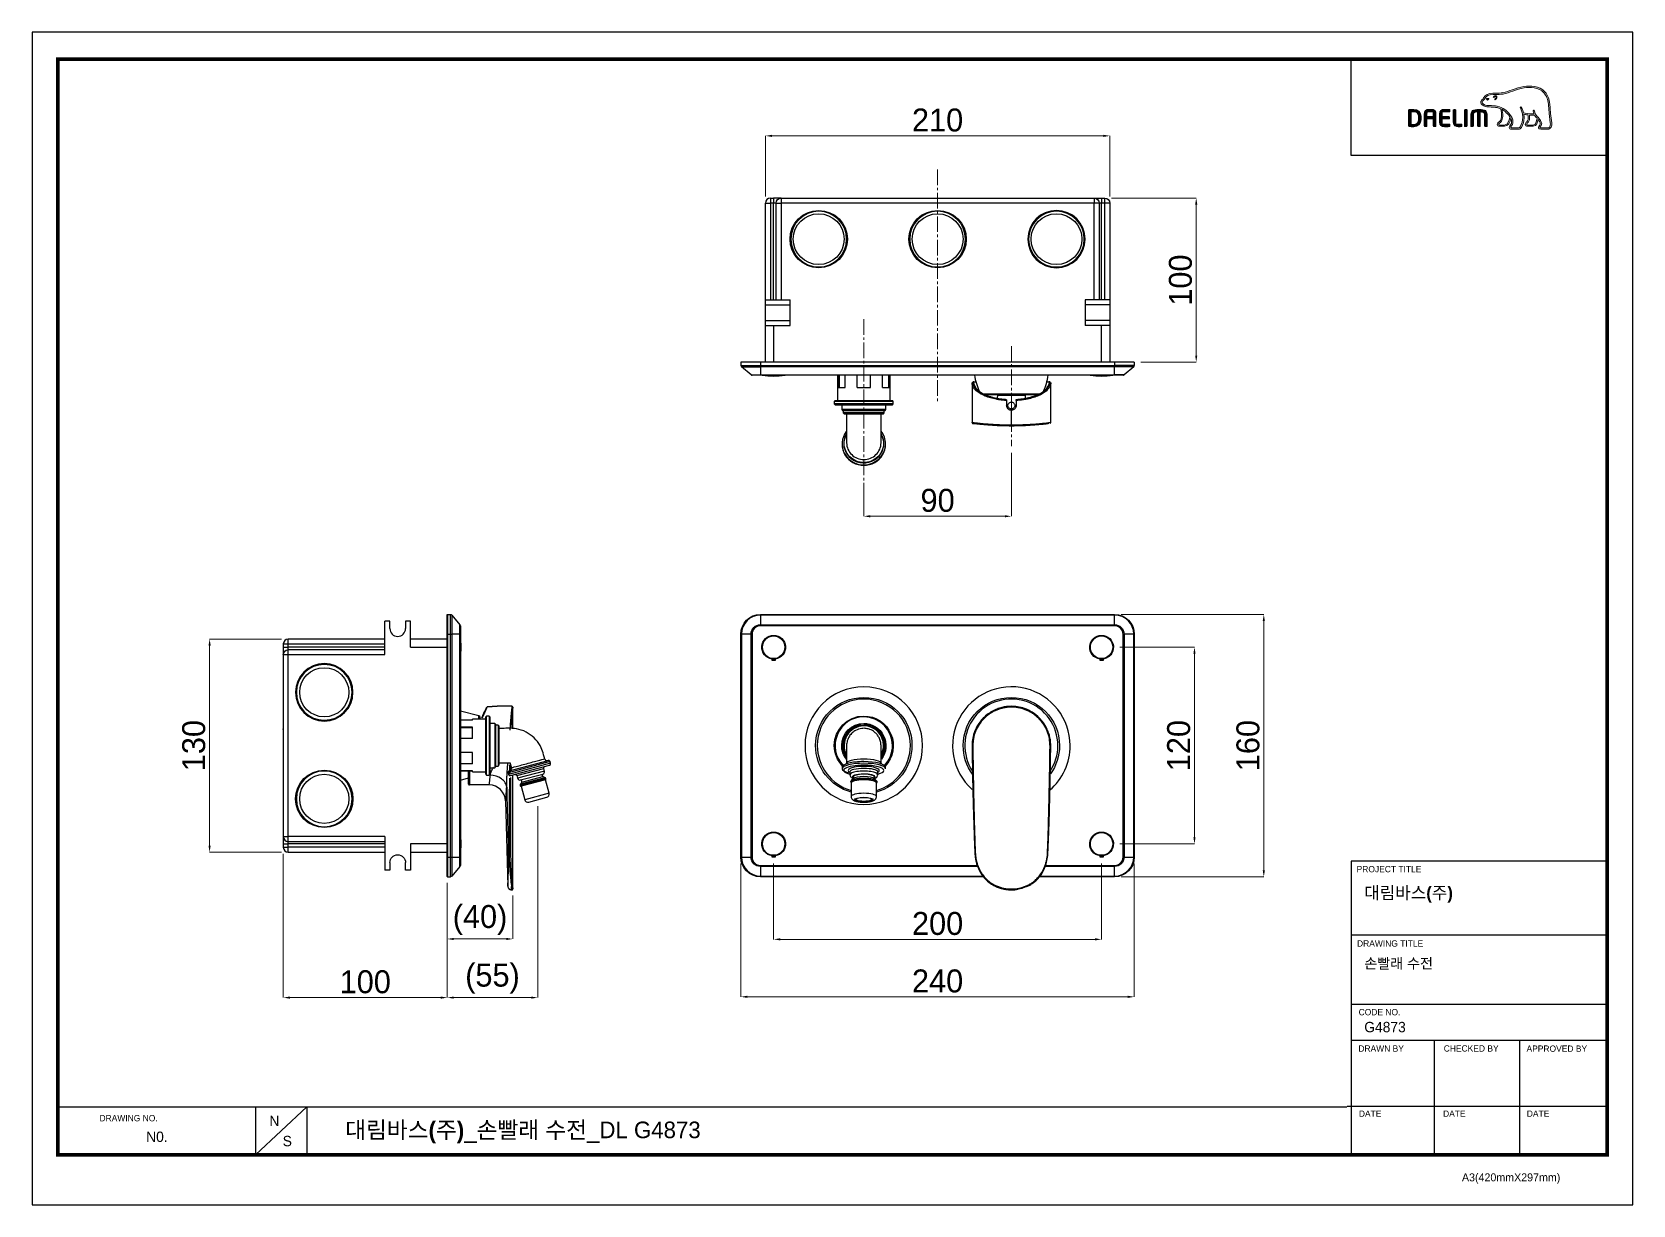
# Model space of a CAD drawing. Header units: millimetres. Extents: x 2696 to 3673, y 598 to 1313.
import ezdxf

# ---------------------------------------------------------------- set-up
doc = ezdxf.new("R2010")
doc.units = ezdxf.units.MM
doc.linetypes.add('CENTER2', pattern=[28.575, 19.05, -3.175, 3.175, -3.175])
doc.layers.add('레이어 1', color=7, linetype='Continuous', lineweight=0)
doc.layers.add('중심선', color=1, linetype='CENTER2', lineweight=9)
doc.styles.add('Daelim Dimension', font='')
doc.styles.get('Daelim Dimension').set_extended_font_data('나눔고딕')
doc.dimstyles.new('DEFAULT', dxfattribs={"dimscale": 2, "dimtxt": 2, "dimasz": 2, "dimexe": 0, "dimexo": 2, "dimgap": 1, "dimtad": 1, "dimdec": 1, "dimzin": 9, "dimdsep": 46, "dimtxsty": 'Daelim Dimension', "dimcen": 0.5, "dimclrd": 252, "dimclre": 252, "dimclrt": 3, "dimadec": 1, "dimazin": 0, "dimtfac": 1, "dimtdec": 1, "dimtix": 1, "dimtmove": 0, "dimatfit": 3, "dimfxl": 1, "dimtolj": 1, "dimtzin": 1, "dimlwd": 9, "dimlwe": 9, "dimarcsym": 0})

msp = doc.modelspace()

# ---------------------------------------------------------------- texts
at = {"color": 5, "ltscale": 40, "style": 'Daelim Dimension'}
for s, height, p in [('PROJECT TITLE', 3.8535, (3504.32, 800.74)), ('DRAWING TITLE', 3.8535, (3504.57, 755.38)), ('CODE NO.', 3.854, (3505.54, 713.5)), ('DRAWN BY', 3.854, (3505.38, 691.29)), ('CHECKED BY', 3.854, (3557.45, 691.36)), ('APPROVED BY', 3.8535, (3607.95, 691.23)), ('DATE', 3.854, (3505.69, 651.57)), ('DATE', 3.854, (3557.04, 651.57)), ('DATE', 3.854, (3608.12, 651.57)), ('DRAWING NO.', 3.8535, (2737.54, 648.84)), ('A3(420mmX297mm)', 4.8636, (3568.56, 612.21))]:
    msp.add_text(s, height=height, dxfattribs=at).set_placement(p)
at = {"attachment_point": 1, "style": 'Daelim Dimension'}
for s, insert, char_height, width in [('{\\fPretendard Variable SemiBold|b0|i0|c129|p2;\\C7;대림바스(주)}', (3508.91, 792.03), 7.554, 121.4099), ('손빨래 수전', (3508.97, 748.31), 6.306, 106.1267), ('G4873', (3508.97, 709.48), 6.306, 106.1267), ('N', (2841.17, 652.23), 6.31, 8.801), ('N0. ', (2766, 642.54), 6.306, 39.5609), ('S', (2849.28, 639.96), 6.31, 8.801)]:
    msp.add_mtext(s, dxfattribs=dict(at, insert=insert, char_height=char_height, width=width))
at = {"color": 2, "insert": (2887.39, 648.67), "char_height": 10.1349, "width": 500.5966, "attachment_point": 1, "style": 'Daelim Dimension'}
msp.add_mtext('{\\fPretendard Variable SemiBold|b0|i0|c129|p2;대림바스(주)}_손빨래 수전_DL G4873', dxfattribs=at)

# ---------------------------------------------------------------- blocks, each defined once
blk = doc.blocks.new('*D10')
at = {"color": 5, "lineweight": 9, "ltscale": 0.5, "transparency": 16777216}
for p, q in [((3004.85, 841.01), (3004.85, 724.29)), ((2949.64, 794.21), (2949.64, 724.29)), ((2953.64, 724.29), (3000.85, 724.29))]:
    blk.add_line(p, q, dxfattribs=at)
at = {"color": 5, "ltscale": 0.5, "transparency": 16777216}
for points in [[(2953.64, 724.96), (2953.64, 723.62), (2949.64, 724.29)], [(3000.85, 724.96), (3000.85, 723.62), (3004.85, 724.29)]]:
    blk.add_solid(points, dxfattribs=at)
at = {"layer": 'Defpoints', "color": 0, "ltscale": 0.5, "transparency": 16777216}
for p in [(3004.85, 845.01), (2949.64, 798.21), (3004.85, 724.29)]:
    blk.add_point(p, dxfattribs=at)
at = {"color": 7, "ltscale": 0.5, "transparency": 16777216, "insert": (2977.24, 735.89), "char_height": 14, "attachment_point": 5, "style": 'Daelim Dimension'}
blk.add_mtext('\\A1;(55)', dxfattribs=at)
blk = doc.blocks.new('*D9')
at = {"color": 5, "lineweight": 9, "ltscale": 0.5, "transparency": 16777216}
for p, q in [((3143.73, 1212.96), (3143.73, 1249.94)), ((3147.73, 1249.94), (3349.73, 1249.94)), ((3353.73, 1212.96), (3353.73, 1249.94))]:
    blk.add_line(p, q, dxfattribs=at)
at = {"color": 5, "ltscale": 0.5, "transparency": 16777216}
for points in [[(3147.73, 1250.61), (3147.73, 1249.27), (3143.73, 1249.94)], [(3349.73, 1250.61), (3349.73, 1249.27), (3353.73, 1249.94)]]:
    blk.add_solid(points, dxfattribs=at)
at = {"layer": 'Defpoints', "color": 0, "ltscale": 0.5, "transparency": 16777216}
for p in [(3353.73, 1249.94), (3143.73, 1208.96), (3353.73, 1208.96)]:
    blk.add_point(p, dxfattribs=at)
at = {"color": 7, "ltscale": 0.5, "transparency": 16777216, "insert": (3248.73, 1259.53), "char_height": 14, "attachment_point": 5, "style": 'Daelim Dimension'}
blk.add_mtext('\\A1;210', dxfattribs=at)
blk = doc.blocks.new('*D3')
at = {"color": 5, "lineweight": 9, "ltscale": 0.5, "transparency": 16777216}
for p, q in [((3360.73, 958.01), (3447.7, 958.01)), ((3447.7, 954.01), (3447.7, 802.01)), ((3360.73, 798.01), (3447.7, 798.01))]:
    blk.add_line(p, q, dxfattribs=at)
at = {"color": 5, "ltscale": 0.5, "transparency": 16777216}
for points in [[(3447.03, 954.01), (3448.37, 954.01), (3447.7, 958.01)], [(3447.03, 802.01), (3448.37, 802.01), (3447.7, 798.01)]]:
    blk.add_solid(points, dxfattribs=at)
at = {"layer": 'Defpoints', "color": 0, "ltscale": 0.5, "transparency": 16777216}
for p in [(3356.73, 958.01), (3356.73, 798.01), (3447.7, 798.01)]:
    blk.add_point(p, dxfattribs=at)
at = {"color": 7, "ltscale": 0.5, "transparency": 16777216, "insert": (3438.08, 878.01), "char_height": 14, "attachment_point": 5, "rotation": 90, "style": 'Daelim Dimension'}
blk.add_mtext('\\A1;160', dxfattribs=at)
blk = doc.blocks.new('*D4')
at = {"color": 5, "lineweight": 9, "ltscale": 0.5, "transparency": 16777216}
for p, q in [((3128.73, 806.01), (3128.73, 724.77)), ((3368.73, 806.01), (3368.73, 724.77)), ((3132.73, 724.77), (3364.73, 724.77))]:
    blk.add_line(p, q, dxfattribs=at)
at = {"color": 5, "ltscale": 0.5, "transparency": 16777216}
for points in [[(3132.73, 725.44), (3132.73, 724.11), (3128.73, 724.77)], [(3364.73, 725.44), (3364.73, 724.11), (3368.73, 724.77)]]:
    blk.add_solid(points, dxfattribs=at)
at = {"layer": 'Defpoints', "color": 0, "ltscale": 0.5, "transparency": 16777216}
for p in [(3128.73, 810.01), (3368.73, 810.01), (3368.73, 724.77)]:
    blk.add_point(p, dxfattribs=at)
at = {"color": 7, "ltscale": 0.5, "transparency": 16777216, "insert": (3248.73, 734.36), "char_height": 14, "attachment_point": 5, "style": 'Daelim Dimension'}
blk.add_mtext('\\A1;240', dxfattribs=at)
blk = doc.blocks.new('*D1')
at = {"color": 5, "lineweight": 9, "ltscale": 0.5, "transparency": 16777216}
for p, q in [((3148.73, 806.01), (3148.73, 759.83)), ((3348.73, 806.01), (3348.73, 759.83)), ((3152.73, 759.83), (3344.73, 759.83))]:
    blk.add_line(p, q, dxfattribs=at)
at = {"color": 5, "ltscale": 0.5, "transparency": 16777216}
for points in [[(3152.73, 760.5), (3152.73, 759.17), (3148.73, 759.83)], [(3344.73, 760.5), (3344.73, 759.17), (3348.73, 759.83)]]:
    blk.add_solid(points, dxfattribs=at)
at = {"layer": 'Defpoints', "color": 0, "ltscale": 0.5, "transparency": 16777216}
for p in [(3148.73, 810.01), (3348.73, 810.01), (3348.73, 759.83)]:
    blk.add_point(p, dxfattribs=at)
at = {"color": 7, "ltscale": 0.5, "transparency": 16777216, "insert": (3248.73, 769.42), "char_height": 14, "attachment_point": 5, "style": 'Daelim Dimension'}
blk.add_mtext('\\A1;200', dxfattribs=at)
blk = doc.blocks.new('*D2')
at = {"color": 5, "lineweight": 9, "ltscale": 0.5, "transparency": 16777216}
for p, q in [((3359.98, 938.01), (3405.41, 938.01)), ((3405.41, 934.01), (3405.41, 822.01)), ((3359.98, 818.01), (3405.41, 818.01))]:
    blk.add_line(p, q, dxfattribs=at)
at = {"color": 5, "ltscale": 0.5, "transparency": 16777216}
for points in [[(3404.75, 934.01), (3406.08, 934.01), (3405.41, 938.01)], [(3404.75, 822.01), (3406.08, 822.01), (3405.41, 818.01)]]:
    blk.add_solid(points, dxfattribs=at)
at = {"layer": 'Defpoints', "color": 0, "ltscale": 0.5, "transparency": 16777216}
for p in [(3355.98, 938.01), (3355.98, 818.01), (3405.41, 818.01)]:
    blk.add_point(p, dxfattribs=at)
at = {"color": 7, "ltscale": 0.5, "transparency": 16777216, "insert": (3395.82, 878.01), "char_height": 14, "attachment_point": 5, "rotation": 90, "style": 'Daelim Dimension'}
blk.add_mtext('\\A1;120', dxfattribs=at)
blk = doc.blocks.new('*D5')
at = {"color": 5, "lineweight": 9, "ltscale": 0.5, "transparency": 16777216}
for p, q in [((2848.64, 943.01), (2804.7, 943.01)), ((2804.7, 939.01), (2804.7, 817.01)), ((2848.64, 813.01), (2804.7, 813.01))]:
    blk.add_line(p, q, dxfattribs=at)
at = {"color": 5, "ltscale": 0.5, "transparency": 16777216}
for points in [[(2804.03, 939.01), (2805.36, 939.01), (2804.7, 943.01)], [(2804.03, 817.01), (2805.36, 817.01), (2804.7, 813.01)]]:
    blk.add_solid(points, dxfattribs=at)
at = {"layer": 'Defpoints', "color": 0, "ltscale": 0.5, "transparency": 16777216}
for p in [(2852.64, 943.01), (2804.7, 813.01), (2852.64, 813.01)]:
    blk.add_point(p, dxfattribs=at)
at = {"color": 7, "ltscale": 0.5, "transparency": 16777216, "insert": (2795.07, 878.01), "char_height": 14, "attachment_point": 5, "rotation": 90, "style": 'Daelim Dimension'}
blk.add_mtext('\\A1;130', dxfattribs=at)
blk = doc.blocks.new('*D6')
at = {"color": 5, "lineweight": 9, "ltscale": 0.5, "transparency": 16777216}
for p, q in [((2849.64, 812.01), (2849.64, 724.29)), ((2949.64, 794.21), (2949.64, 724.29)), ((2945.64, 724.29), (2853.64, 724.29))]:
    blk.add_line(p, q, dxfattribs=at)
at = {"color": 5, "ltscale": 0.5, "transparency": 16777216}
for points in [[(2853.64, 724.96), (2853.64, 723.62), (2849.64, 724.29)], [(2945.64, 724.96), (2945.64, 723.62), (2949.64, 724.29)]]:
    blk.add_solid(points, dxfattribs=at)
at = {"layer": 'Defpoints', "color": 0, "ltscale": 0.5, "transparency": 16777216}
for p in [(2849.64, 816.01), (2949.64, 798.21), (2849.64, 724.29)]:
    blk.add_point(p, dxfattribs=at)
at = {"color": 7, "ltscale": 0.5, "transparency": 16777216, "insert": (2899.64, 733.86), "char_height": 14, "attachment_point": 5, "style": 'Daelim Dimension'}
blk.add_mtext('\\A1;100', dxfattribs=at)
blk = doc.blocks.new('*D7')
at = {"color": 5, "lineweight": 9, "ltscale": 0.5, "transparency": 16777216}
for p, q in [((3293.76, 1056.59), (3293.76, 1017.9)), ((3203.73, 1038.29), (3203.73, 1017.9)), ((3207.73, 1017.9), (3289.76, 1017.9))]:
    blk.add_line(p, q, dxfattribs=at)
at = {"color": 5, "ltscale": 0.5, "transparency": 16777216}
for points in [[(3207.73, 1018.57), (3207.73, 1017.23), (3203.73, 1017.9)], [(3289.76, 1018.57), (3289.76, 1017.23), (3293.76, 1017.9)]]:
    blk.add_solid(points, dxfattribs=at)
at = {"layer": 'Defpoints', "color": 0, "ltscale": 0.5, "transparency": 16777216}
for p in [(3293.76, 1060.59), (3203.73, 1042.29), (3293.76, 1017.9)]:
    blk.add_point(p, dxfattribs=at)
at = {"color": 7, "ltscale": 0.5, "transparency": 16777216, "insert": (3248.75, 1027.52), "char_height": 14, "attachment_point": 5, "style": 'Daelim Dimension'}
blk.add_mtext('\\A1;90', dxfattribs=at)
blk = doc.blocks.new('*D8')
at = {"color": 5, "lineweight": 9, "ltscale": 0.5, "transparency": 16777216}
for p, q in [((3354.73, 1211.96), (3406.48, 1211.96)), ((3406.48, 1115.96), (3406.48, 1207.96)), ((3372.73, 1111.96), (3406.48, 1111.96))]:
    blk.add_line(p, q, dxfattribs=at)
at = {"color": 5, "ltscale": 0.5, "transparency": 16777216}
for points in [[(3405.81, 1207.96), (3407.15, 1207.96), (3406.48, 1211.96)], [(3405.81, 1115.96), (3407.15, 1115.96), (3406.48, 1111.96)]]:
    blk.add_solid(points, dxfattribs=at)
at = {"layer": 'Defpoints', "color": 0, "ltscale": 0.5, "transparency": 16777216}
for p in [(3350.73, 1211.96), (3406.48, 1211.96), (3368.73, 1111.96)]:
    blk.add_point(p, dxfattribs=at)
at = {"color": 7, "ltscale": 0.5, "transparency": 16777216, "insert": (3396.91, 1161.96), "char_height": 14, "attachment_point": 5, "rotation": 90, "style": 'Daelim Dimension'}
blk.add_mtext('\\A1;100', dxfattribs=at)
blk = doc.blocks.new('*D11')
at = {"color": 5, "lineweight": 9, "ltscale": 0.5, "transparency": 16777216}
for p, q in [((2949.64, 794.21), (2949.64, 760.05)), ((2989.64, 786.55), (2989.64, 760.05)), ((2953.64, 760.05), (2985.64, 760.05))]:
    blk.add_line(p, q, dxfattribs=at)
at = {"color": 5, "ltscale": 0.5, "transparency": 16777216}
for points in [[(2953.64, 760.71), (2953.64, 759.38), (2949.64, 760.05)], [(2985.64, 760.71), (2985.64, 759.38), (2989.64, 760.05)]]:
    blk.add_solid(points, dxfattribs=at)
at = {"layer": 'Defpoints', "color": 0, "ltscale": 0.5, "transparency": 16777216}
for p in [(2949.64, 798.21), (2989.64, 790.55), (2989.64, 760.05)]:
    blk.add_point(p, dxfattribs=at)
at = {"color": 7, "ltscale": 0.5, "transparency": 16777216, "insert": (2969.64, 771.64), "char_height": 14, "attachment_point": 5, "style": 'Daelim Dimension'}
blk.add_mtext('\\A1;(40)', dxfattribs=at)

# ---------------------------------------------------------------- dimensions: what is measured, and where the dimension line sits
at = {"color": 5, "ltscale": 0.5}
for base, p1, p2, picture, middle in [((3353.73, 1249.94), (3143.73, 1208.96), (3353.73, 1208.96), '*D9', (3248.73, 1249.94)), ((3368.73, 724.77), (3128.73, 810.01), (3368.73, 810.01), '*D4', (3248.73, 724.77)), ((3348.73, 759.83), (3148.73, 810.01), (3348.73, 810.01), '*D1', (3248.73, 759.83))]:
    dim = msp.add_linear_dim(base=base, p1=p1, p2=p2, dimstyle='DEFAULT', override={"dimtxt": 7, "dimclrd": 5, "dimclre": 5, "dimclrt": 7}, dxfattribs=at)
    dim.commit()
    dim.dimension.update_dxf_attribs({"geometry": picture, "text_midpoint": middle, "dimtype": 160})
for base, p1, p2, picture, middle in [((3406.48, 1211.96), (3368.73, 1111.96), (3350.73, 1211.96), '*D8', (3396.91, 1161.96)), ((2804.7, 813.01), (2852.64, 943.01), (2852.64, 813.01), '*D5', (2795.07, 878.01))]:
    dim = msp.add_linear_dim(base=base, p1=p1, p2=p2, angle=90, dimstyle='DEFAULT', override={"dimtxt": 7, "dimclrd": 5, "dimclre": 5, "dimclrt": 7}, dxfattribs=at)
    dim.commit()
    dim.dimension.update_dxf_attribs({"geometry": picture, "text_midpoint": middle})
for base, p1, p2, text, picture, middle in [((3293.76, 1017.9), (3203.73, 1042.29), (3293.76, 1060.59), '90', '*D7', (3248.75, 1027.52)), ((3004.85, 724.29), (2949.64, 798.21), (3004.85, 845.01), '(55)', '*D10', (2977.24, 735.89)), ((2989.64, 760.05), (2949.64, 798.21), (2989.64, 790.55), '(<>)', '*D11', (2969.64, 771.64))]:
    dim = msp.add_linear_dim(base=base, p1=p1, p2=p2, text=text, dimstyle='DEFAULT', override={"dimtxt": 7, "dimclrd": 5, "dimclre": 5, "dimclrt": 7}, dxfattribs=at)
    dim.commit()
    dim.dimension.update_dxf_attribs({"geometry": picture, "text_midpoint": middle})
for base, p1, p2, picture, middle in [((3447.7, 798.01), (3356.73, 958.01), (3356.73, 798.01), '*D3', (3447.7, 878.01)), ((3405.41, 818.01), (3355.98, 938.01), (3355.98, 818.01), '*D2', (3405.41, 878.01))]:
    dim = msp.add_linear_dim(base=base, p1=p1, p2=p2, angle=90, dimstyle='DEFAULT', override={"dimtxt": 7, "dimclrd": 5, "dimclre": 5, "dimclrt": 7}, dxfattribs=at)
    dim.commit()
    dim.dimension.update_dxf_attribs({"geometry": picture, "text_midpoint": middle, "dimtype": 160})
dim = msp.add_linear_dim(base=(2849.64, 724.29), p1=(2949.64, 798.21), p2=(2849.64, 816.01), dimstyle='DEFAULT', override={"dimtxt": 7, "dimclrd": 5, "dimclre": 5, "dimclrt": 7}, dxfattribs=at)
dim.commit()
dim.dimension.update_dxf_attribs({"geometry": '*D6', "text_midpoint": (2899.64, 733.86)})

# ---------------------------------------------------------------- hatches: boundary and pattern name
at = {"layer": '레이어 1'}
h = msp.add_hatch(color=5, dxfattribs=at)
h.dxf.hatch_style = 1
edge = h.paths.add_edge_path(flags=16)
edge.add_spline(control_points=[(3621.95, 1255.35), (3621.53, 1254.87), (3620.99, 1254.87), (3620.97, 1254.87), (3620.97, 1254.87), (3616.69, 1254.87), (3616.69, 1254.87), (3616.53, 1254.87), (3616.41, 1254.91), (3616.33, 1254.99), (3616.26, 1255.05), (3616.23, 1255.15), (3616.23, 1255.27), (3616.23, 1255.51), (3616.41, 1255.73), (3616.6, 1255.97), (3616.77, 1256.19), (3616.94, 1256.4), (3617.03, 1256.66), (3617.26, 1257.29), (3617.24, 1257.96), (3616.96, 1258.56), (3616.45, 1259.63), (3615.7, 1260.47), (3614.98, 1261.29), (3614.98, 1261.29), (3614.73, 1261.56), (3614.73, 1261.56), (3613.78, 1262.61), (3612.81, 1263.7), (3612.73, 1265.18), (3612.71, 1265.47), (3612.58, 1265.65), (3612.39, 1265.64), (3612.39, 1265.64), (3612.11, 1265.51), (3612.11, 1265.51), (3612.03, 1265.43), (3611.99, 1265.3), (3611.99, 1265.16), (3611.99, 1265.16), (3611.99, 1265.11), (3611.99, 1265.11), (3612.03, 1264.58), (3612.16, 1264.05), (3612.38, 1263.51), (3612.38, 1263.51), (3612.4, 1263.45), (3612.4, 1263.45), (3612.4, 1263.45), (3612.34, 1263.45), (3612.34, 1263.45), (3609.6, 1263.34), (3606.9, 1263.86), (3606.11, 1264.05), (3605.62, 1266.02), (3604.83, 1267.32), (3604.79, 1267.38), (3604.73, 1267.48), (3604.63, 1267.56), (3604.54, 1267.59), (3604.54, 1267.59), (3604.31, 1267.55), (3604.28, 1267.55), (3604.26, 1267.52), (3604.22, 1267.46), (3604.13, 1267.34), (3604.13, 1267.34), (3604.12, 1267.25), (3604.12, 1267.25), (3604.12, 1267.25), (3604.19, 1266.99), (3604.19, 1266.99), (3604.25, 1266.89), (3605.66, 1264.41), (3605.66, 1261.14), (3605.66, 1259.12), (3605.13, 1257.21), (3604.08, 1255.47), (3603.83, 1255.06), (3603.5, 1254.87), (3603.01, 1254.87), (3603.01, 1254.87), (3598.79, 1254.87), (3598.79, 1254.87), (3598.65, 1254.87), (3598.36, 1254.97), (3598.36, 1255.27), (3598.36, 1255.44), (3598.52, 1255.72), (3598.78, 1256.01), (3600.54, 1257.97), (3599.52, 1261.03), (3597.83, 1263.04), (3596.2, 1264.99), (3593.54, 1267.43), (3590.13, 1268.04), (3588.92, 1268.25), (3586.93, 1268.37), (3585.33, 1268.47), (3585.33, 1268.47), (3583.7, 1268.56), (3583.7, 1268.56), (3582.87, 1268.63), (3581.49, 1269.14), (3581.07, 1269.93), (3580.9, 1270.26), (3580.92, 1270.59), (3581.14, 1270.98), (3581.28, 1271.21), (3581.47, 1271.41), (3581.71, 1271.65), (3581.98, 1271.92), (3582.25, 1272.2), (3582.47, 1272.57), (3582.47, 1272.57), (3582.53, 1272.68), (3582.53, 1272.68), (3583.34, 1274.24), (3585.02, 1275.07), (3587.52, 1275.13), (3587.52, 1275.13), (3588.93, 1275.15), (3588.93, 1275.15), (3590.48, 1275.16), (3592.23, 1275.16), (3593.68, 1275.48), (3595.7, 1275.91), (3597.73, 1276.61), (3599.53, 1277.22), (3599.53, 1277.22), (3599.59, 1277.24), (3599.59, 1277.24), (3601.8, 1277.99), (3604.1, 1278.78), (3606.44, 1279.16), (3610.2, 1279.78), (3615.35, 1279.76), (3618.6, 1276.12), (3620.09, 1274.44), (3621.02, 1272.12), (3621.34, 1269.23), (3621.34, 1269.23), (3621.32, 1269.24), (3621.31, 1269.25), (3621.34, 1269.19), (3621.36, 1268.87), (3621.5, 1267.03), (3621.53, 1266.15), (3621.58, 1265.23), (3621.81, 1263.54), (3621.81, 1263.54), (3622.46, 1257.87), (3622.46, 1257.87), (3622.46, 1257.87), (3622.5, 1257.18), (3622.5, 1257.18), (3622.5, 1256.37), (3622.32, 1255.75), (3621.95, 1255.35)], knot_values=[0, 0, 0, 0, 1, 1, 1, 2, 2, 2, 3, 3, 3, 4, 4, 4, 5, 5, 5, 6, 6, 6, 7, 7, 7, 8, 8, 8, 9, 9, 9, 10, 10, 10, 11, 11, 11, 12, 12, 12, 13, 13, 13, 14, 14, 14, 15, 15, 15, 16, 16, 16, 17, 17, 17, 18, 18, 18, 19, 19, 19, 20, 20, 20, 21, 21, 21, 22, 22, 22, 23, 23, 23, 24, 24, 24, 25, 25, 25, 26, 26, 26, 27, 27, 27, 28, 28, 28, 29, 29, 29, 30, 30, 30, 31, 31, 31, 32, 32, 32, 33, 33, 33, 34, 34, 34, 35, 35, 35, 36, 36, 36, 37, 37, 37, 38, 38, 38, 39, 39, 39, 40, 40, 40, 41, 41, 41, 42, 42, 42, 43, 43, 43, 44, 44, 44, 45, 45, 45, 46, 46, 46, 47, 47, 47, 48, 48, 48, 49, 49, 49, 50, 50, 50, 51, 51, 51, 52, 52, 52, 53, 53, 53, 53], degree=3, periodic=0)
edge = h.paths.add_edge_path(flags=16)
edge.add_spline(control_points=[(3612.05, 1256.57), (3612.05, 1256.57), (3608.56, 1256.57), (3608.56, 1256.57), (3608.3, 1256.57), (3608.1, 1256.78), (3608.1, 1257.04), (3608.1, 1257.22), (3608.26, 1257.46), (3608.41, 1257.62), (3609.12, 1258.3), (3609.84, 1259.23), (3609.84, 1261.01), (3609.84, 1261.01), (3609.8, 1261.82), (3609.8, 1261.82), (3609.8, 1261.82), (3609.67, 1262.61), (3609.67, 1262.61), (3609.67, 1262.61), (3609.66, 1262.66), (3609.66, 1262.66), (3609.66, 1262.66), (3609.71, 1262.65), (3609.71, 1262.65), (3610.36, 1262.61), (3611.63, 1262.54), (3612.84, 1262.59), (3613.15, 1262.11), (3613.64, 1261.48), (3614.37, 1260.64), (3614.33, 1260.22), (3613.99, 1256.57), (3612.05, 1256.57)], knot_values=[0, 0, 0, 0, 1, 1, 1, 2, 2, 2, 3, 3, 3, 4, 4, 4, 5, 5, 5, 6, 6, 6, 7, 7, 7, 8, 8, 8, 9, 9, 9, 10, 10, 10, 11, 11, 11, 11], degree=3, periodic=0)
edge = h.paths.add_edge_path(flags=16)
edge.add_spline(control_points=[(3594.52, 1256.57), (3594.52, 1256.57), (3591.46, 1256.57), (3591.46, 1256.57), (3591.23, 1256.57), (3590.98, 1256.76), (3590.98, 1257.04), (3590.98, 1257.21), (3591.12, 1257.42), (3591.38, 1257.63), (3592.16, 1258.25), (3593.33, 1259.18), (3593.46, 1261.77), (3593.46, 1261.77), (3593.48, 1262.47), (3593.48, 1262.47), (3593.48, 1263.57), (3593.23, 1264.89), (3592.99, 1266.08), (3592.99, 1266.08), (3592.95, 1266.2), (3592.95, 1266.2), (3592.95, 1266.2), (3593.05, 1266.12), (3593.05, 1266.12), (3593.51, 1265.84), (3596.01, 1264.14), (3597.79, 1261.64), (3597.64, 1260.45), (3596.97, 1256.57), (3594.52, 1256.57)], knot_values=[0, 0, 0, 0, 1, 1, 1, 2, 2, 2, 3, 3, 3, 4, 4, 4, 5, 5, 5, 6, 6, 6, 7, 7, 7, 8, 8, 8, 9, 9, 9, 10, 10, 10, 10], degree=3, periodic=0)
edge = h.paths.add_edge_path()
edge.add_spline(control_points=[(3623.33, 1257.96), (3623.33, 1257.96), (3622.67, 1263.66), (3622.67, 1263.66), (3622.43, 1265.36), (3622.4, 1266.26), (3622.37, 1267.07), (3622.37, 1267.07), (3622.21, 1269.32), (3622.21, 1269.32), (3621.86, 1272.39), (3620.87, 1274.88), (3619.25, 1276.69), (3615.74, 1280.63), (3610.27, 1280.67), (3606.3, 1280.02), (3603.86, 1279.61), (3601.53, 1278.82), (3599.28, 1278.05), (3599.28, 1278.05), (3599.21, 1278.02), (3599.21, 1278.02), (3597.45, 1277.42), (3595.45, 1276.74), (3593.49, 1276.32), (3592.14, 1276.03), (3590.46, 1276.02), (3588.97, 1276.01), (3588.97, 1276.01), (3587.49, 1276), (3587.49, 1276), (3584.66, 1275.93), (3582.73, 1274.94), (3581.75, 1273.08), (3581.75, 1273.08), (3581.71, 1273), (3581.71, 1273), (3581.55, 1272.72), (3581.31, 1272.48), (3581.1, 1272.26), (3580.86, 1272.02), (3580.59, 1271.76), (3580.39, 1271.41), (3580.19, 1271.07), (3580.08, 1270.72), (3580.08, 1270.37), (3580.08, 1270.08), (3580.16, 1269.8), (3580.3, 1269.53), (3580.9, 1268.39), (3582.62, 1267.78), (3583.65, 1267.7), (3583.65, 1267.7), (3585.16, 1267.61), (3585.19, 1267.6), (3586.7, 1267.52), (3588.77, 1267.4), (3589.98, 1267.19), (3590.68, 1267.06), (3591.48, 1266.81), (3592.22, 1266.46), (3592.27, 1266.27), (3592.66, 1264.56), (3592.66, 1262.47), (3592.66, 1262.47), (3592.64, 1261.8), (3592.64, 1261.8), (3592.53, 1259.59), (3591.57, 1258.82), (3590.86, 1258.26), (3590.79, 1258.2), (3590.16, 1257.68), (3590.12, 1257.05), (3590.08, 1256.69), (3590.18, 1256.37), (3590.4, 1256.14), (3590.63, 1255.88), (3590.99, 1255.76), (3591.46, 1255.76), (3591.46, 1255.76), (3594.52, 1255.76), (3594.52, 1255.76), (3596.82, 1255.76), (3597.95, 1258.23), (3598.3, 1260.54), (3598.3, 1260.54), (3598.31, 1260.87), (3598.31, 1260.87), (3598.31, 1260.87), (3598.4, 1260.7), (3598.4, 1260.7), (3598.69, 1260.05), (3598.87, 1259.27), (3598.87, 1258.68), (3598.87, 1257.85), (3598.62, 1257.13), (3598.13, 1256.59), (3598.01, 1256.47), (3597.39, 1255.83), (3597.39, 1255.19), (3597.39, 1255.19), (3597.4, 1255.09), (3597.4, 1255.09), (3597.49, 1254.34), (3598.09, 1254), (3598.66, 1254), (3598.66, 1254), (3603.01, 1254), (3603.01, 1254), (3603.8, 1254), (3604.43, 1254.36), (3604.83, 1255.03), (3605.94, 1256.87), (3606.5, 1258.87), (3606.5, 1260.97), (3606.5, 1261.62), (3606.44, 1262.32), (3606.32, 1263.05), (3606.32, 1263.05), (3606.31, 1263.11), (3606.31, 1263.11), (3606.31, 1263.11), (3606.37, 1263.09), (3606.37, 1263.09), (3606.89, 1262.99), (3607.73, 1262.85), (3608.78, 1262.73), (3608.78, 1262.73), (3608.81, 1262.73), (3608.81, 1262.73), (3608.81, 1262.73), (3608.95, 1261.93), (3608.95, 1261.93), (3608.95, 1261.93), (3608.98, 1261.74), (3608.98, 1261.74), (3608.98, 1261.74), (3609.02, 1261.03), (3609.02, 1261.03), (3609.02, 1259.34), (3608.25, 1258.6), (3607.83, 1258.2), (3607.83, 1258.2), (3607.25, 1257.61), (3607.19, 1257.09), (3607.19, 1257.09), (3607.17, 1256.93), (3607.17, 1256.93), (3607.17, 1256.77), (3607.21, 1256.45), (3607.5, 1256.15), (3607.75, 1255.89), (3608.14, 1255.76), (3608.66, 1255.76), (3608.66, 1255.76), (3612.05, 1255.76), (3612.05, 1255.76), (3614.11, 1255.76), (3614.73, 1258.38), (3614.98, 1259.85), (3614.98, 1259.85), (3615, 1260), (3615, 1260), (3615, 1260), (3615.08, 1259.89), (3615.08, 1259.89), (3615.55, 1259.28), (3615.97, 1258.6), (3616.17, 1258.18), (3616.28, 1257.97), (3616.33, 1257.72), (3616.33, 1257.48), (3616.33, 1257.48), (3616.26, 1256.99), (3616.26, 1256.99), (3616.18, 1256.72), (3615.99, 1256.48), (3615.82, 1256.24), (3615.55, 1255.9), (3615.29, 1255.55), (3615.29, 1255.12), (3615.29, 1255.12), (3615.31, 1254.88), (3615.31, 1254.88), (3615.43, 1254.32), (3615.89, 1254), (3616.6, 1254), (3616.6, 1254), (3620.97, 1254), (3620.97, 1254), (3621.06, 1254), (3621.91, 1254.03), (3622.58, 1254.75), (3623.11, 1255.32), (3623.37, 1256.12), (3623.37, 1257.17), (3623.37, 1257.17), (3623.33, 1257.95), (3623.33, 1257.96)], knot_values=[0, 0, 0, 0, 1, 1, 1, 2, 2, 2, 3, 3, 3, 4, 4, 4, 5, 5, 5, 6, 6, 6, 7, 7, 7, 8, 8, 8, 9, 9, 9, 10, 10, 10, 11, 11, 11, 12, 12, 12, 13, 13, 13, 14, 14, 14, 15, 15, 15, 16, 16, 16, 17, 17, 17, 18, 18, 18, 19, 19, 19, 20, 20, 20, 21, 21, 21, 22, 22, 22, 23, 23, 23, 24, 24, 24, 25, 25, 25, 26, 26, 26, 27, 27, 27, 28, 28, 28, 29, 29, 29, 30, 30, 30, 31, 31, 31, 32, 32, 32, 33, 33, 33, 34, 34, 34, 35, 35, 35, 36, 36, 36, 37, 37, 37, 38, 38, 38, 39, 39, 39, 40, 40, 40, 41, 41, 41, 42, 42, 42, 43, 43, 43, 44, 44, 44, 45, 45, 45, 46, 46, 46, 47, 47, 47, 48, 48, 48, 49, 49, 49, 50, 50, 50, 51, 51, 51, 52, 52, 52, 53, 53, 53, 54, 54, 54, 55, 55, 55, 56, 56, 56, 57, 57, 57, 58, 58, 58, 59, 59, 59, 60, 60, 60, 61, 61, 61, 62, 62, 62, 63, 63, 63, 64, 64, 64, 65, 65, 65, 66, 66, 66, 66], degree=3, periodic=0)
edge = h.paths.add_edge_path(flags=0)
edge.add_spline(control_points=[(3583.57, 1272.68), (3583.57, 1272.68), (3584.21, 1272.96), (3584.99, 1272.66), (3584.99, 1272.66), (3585.09, 1272.62), (3584.96, 1272.44), (3584.58, 1271.92), (3584.2, 1271.81), (3584.2, 1271.81), (3584.2, 1271.81), (3583.93, 1271.72), (3583.78, 1271.9), (3583.47, 1272.27), (3583.46, 1272.48), (3583.46, 1272.48), (3583.46, 1272.48), (3583.43, 1272.64), (3583.57, 1272.68)], knot_values=[0, 0, 0, 0, 1, 1, 1, 2, 2, 2, 3, 3, 3, 4, 4, 4, 5, 5, 5, 6, 6, 6, 6], degree=3, periodic=0)
edge = h.paths.add_edge_path(flags=0)
edge.add_spline(control_points=[(3587.76, 1273.84), (3587.67, 1273.74), (3587.66, 1273.57), (3587.76, 1273.48), (3587.86, 1273.39), (3588.03, 1273.41), (3588.12, 1273.51), (3588.17, 1273.57), (3588.69, 1274.19), (3589.14, 1273.87), (3589.31, 1273.75), (3589.38, 1273.58), (3589.35, 1273.37), (3589.31, 1273.02), (3589.01, 1272.63), (3588.8, 1272.49), (3588.68, 1272.42), (3588.61, 1272.27), (3588.66, 1272.14), (3588.72, 1272.02), (3588.88, 1271.98), (3589, 1272.04), (3589.38, 1272.22), (3589.85, 1272.82), (3589.92, 1273.38), (3589.96, 1273.77), (3589.79, 1274.09), (3589.47, 1274.31), (3588.8, 1274.78), (3588.04, 1274.15), (3587.76, 1273.84)], knot_values=[0, 0, 0, 0, 1, 1, 1, 2, 2, 2, 3, 3, 3, 4, 4, 4, 5, 5, 5, 6, 6, 6, 7, 7, 7, 8, 8, 8, 9, 9, 9, 10, 10, 10, 10], degree=3, periodic=0)
edge = h.paths.add_edge_path(flags=0)
edge.add_spline(control_points=[(3587.68, 1273.38), (3587.68, 1273.38), (3587.68, 1273.38), (3587.68, 1273.38), (3587.68, 1273.38), (3587.68, 1273.38), (3587.68, 1273.38)], knot_values=[0, 0, 0, 0, 1, 1, 1, 2, 2, 2, 2], degree=3, periodic=0)
h = msp.add_hatch(color=5, dxfattribs=at)
h.dxf.hatch_style = 2
edge = h.paths.add_edge_path()
edge.add_spline(control_points=[(3583.57, 1272.68), (3583.57, 1272.68), (3584.21, 1272.96), (3584.99, 1272.66), (3584.99, 1272.66), (3585.09, 1272.62), (3584.96, 1272.44), (3584.58, 1271.92), (3584.2, 1271.81), (3584.2, 1271.81), (3584.2, 1271.81), (3583.93, 1271.72), (3583.78, 1271.9), (3583.47, 1272.27), (3583.46, 1272.48), (3583.46, 1272.48), (3583.46, 1272.48), (3583.43, 1272.64), (3583.57, 1272.68)], knot_values=[0, 0, 0, 0, 1, 1, 1, 2, 2, 2, 3, 3, 3, 4, 4, 4, 5, 5, 5, 6, 6, 6, 6], degree=3, periodic=0)
h = msp.add_hatch(color=5, dxfattribs=at)
h.dxf.hatch_style = 2
edge = h.paths.add_edge_path()
edge.add_spline(control_points=[(3587.76, 1273.84), (3587.67, 1273.74), (3587.66, 1273.57), (3587.76, 1273.48), (3587.86, 1273.39), (3588.03, 1273.41), (3588.12, 1273.51), (3588.17, 1273.57), (3588.69, 1274.19), (3589.14, 1273.87), (3589.31, 1273.75), (3589.38, 1273.58), (3589.35, 1273.37), (3589.31, 1273.02), (3589.01, 1272.63), (3588.8, 1272.49), (3588.68, 1272.42), (3588.61, 1272.27), (3588.66, 1272.14), (3588.72, 1272.02), (3588.88, 1271.98), (3589, 1272.04), (3589.38, 1272.22), (3589.85, 1272.82), (3589.92, 1273.38), (3589.96, 1273.77), (3589.79, 1274.09), (3589.47, 1274.31), (3588.8, 1274.78), (3588.04, 1274.15), (3587.76, 1273.84)], knot_values=[0, 0, 0, 0, 1, 1, 1, 2, 2, 2, 3, 3, 3, 4, 4, 4, 5, 5, 5, 6, 6, 6, 7, 7, 7, 8, 8, 8, 9, 9, 9, 10, 10, 10, 10], degree=3, periodic=0)
h = msp.add_hatch(color=5, dxfattribs=at)
h.dxf.hatch_style = 2
edge = h.paths.add_edge_path()
edge.add_spline(control_points=[(3541.96, 1259.9), (3541.96, 1257.91), (3541.05, 1256.94), (3539.18, 1256.94), (3539.18, 1256.94), (3537.9, 1256.96), (3537.57, 1256.97), (3537.57, 1256.97), (3537.57, 1264.6), (3537.57, 1264.6), (3538.23, 1264.66), (3539.17, 1264.68), (3539.18, 1264.68), (3541.1, 1264.68), (3541.96, 1263.76), (3541.96, 1261.72), (3541.96, 1261.72), (3541.96, 1259.9), (3541.96, 1259.9)], knot_values=[0, 0, 0, 0, 1, 1, 1, 2, 2, 2, 3, 3, 3, 4, 4, 4, 5, 5, 5, 6, 6, 6, 6], degree=3, periodic=0)
edge = h.paths.add_edge_path()
edge.add_spline(control_points=[(3539.18, 1266.11), (3538.14, 1266.11), (3536.8, 1266.05), (3536.36, 1265.97), (3536.08, 1265.93), (3535.9, 1265.72), (3535.9, 1265.45), (3535.9, 1265.45), (3535.9, 1256.17), (3535.9, 1256.17), (3535.9, 1255.88), (3536.08, 1255.68), (3536.37, 1255.64), (3536.79, 1255.57), (3538.13, 1255.51), (3539.18, 1255.51), (3542.08, 1255.51), (3543.61, 1257.03), (3543.61, 1259.9), (3543.61, 1259.9), (3543.61, 1261.72), (3543.61, 1261.72), (3543.61, 1264.59), (3542.08, 1266.11), (3539.18, 1266.11)], knot_values=[0, 0, 0, 0, 1, 1, 1, 2, 2, 2, 3, 3, 3, 4, 4, 4, 5, 5, 5, 6, 6, 6, 7, 7, 7, 8, 8, 8, 8], degree=3, periodic=0)
h = msp.add_hatch(color=5, dxfattribs=at)
h.dxf.hatch_style = 2
edge = h.paths.add_edge_path()
edge.add_spline(control_points=[(3551.08, 1261.73), (3551.08, 1261.73), (3547.17, 1261.73), (3547.17, 1261.73), (3547.17, 1261.88), (3547.17, 1263.12), (3547.17, 1263.12), (3547.17, 1264.43), (3547.56, 1264.65), (3548.72, 1264.65), (3548.72, 1264.65), (3549.53, 1264.65), (3549.53, 1264.65), (3550.69, 1264.65), (3551.08, 1264.43), (3551.08, 1263.12), (3551.08, 1263.12), (3551.08, 1261.88), (3551.08, 1261.73)], knot_values=[0, 0, 0, 0, 1, 1, 1, 2, 2, 2, 3, 3, 3, 4, 4, 4, 5, 5, 5, 6, 6, 6, 6], degree=3, periodic=0)
edge = h.paths.add_edge_path()
edge.add_spline(control_points=[(3549.53, 1266.11), (3549.53, 1266.11), (3548.72, 1266.11), (3548.72, 1266.11), (3546.51, 1266.11), (3545.52, 1265.19), (3545.52, 1263.12), (3545.52, 1263.12), (3545.52, 1256.06), (3545.52, 1256.06), (3545.52, 1255.81), (3545.72, 1255.6), (3545.96, 1255.6), (3545.96, 1255.6), (3546.73, 1255.6), (3546.73, 1255.6), (3547.01, 1255.6), (3547.17, 1255.84), (3547.17, 1256.06), (3547.17, 1256.06), (3547.17, 1260.12), (3547.17, 1260.28), (3547.17, 1260.28), (3551.08, 1260.28), (3551.08, 1260.28), (3551.08, 1260.12), (3551.08, 1256.06), (3551.08, 1256.06), (3551.08, 1255.81), (3551.28, 1255.6), (3551.52, 1255.6), (3551.52, 1255.6), (3552.29, 1255.6), (3552.29, 1255.6), (3552.55, 1255.6), (3552.73, 1255.84), (3552.73, 1256.06), (3552.73, 1256.06), (3552.73, 1263.12), (3552.73, 1263.12), (3552.73, 1265.19), (3551.75, 1266.11), (3549.53, 1266.11)], knot_values=[0, 0, 0, 0, 1, 1, 1, 2, 2, 2, 3, 3, 3, 4, 4, 4, 5, 5, 5, 6, 6, 6, 7, 7, 7, 8, 8, 8, 9, 9, 9, 10, 10, 10, 11, 11, 11, 12, 12, 12, 13, 13, 13, 14, 14, 14, 14], degree=3, periodic=0)
h = msp.add_hatch(color=5, dxfattribs=at)
h.dxf.hatch_style = 2
edge = h.paths.add_edge_path()
edge.add_spline(control_points=[(3554.83, 1263.41), (3554.83, 1263.41), (3554.83, 1258.21), (3554.83, 1258.21), (3554.83, 1256.39), (3555.87, 1255.51), (3558.01, 1255.51), (3558.95, 1255.51), (3560.24, 1255.53), (3560.75, 1255.57), (3560.74, 1255.57), (3561, 1255.6), (3561, 1255.6), (3561, 1255.6), (3561.07, 1255.61), (3561.07, 1255.61), (3561.07, 1255.61), (3561.07, 1257), (3561.07, 1257), (3561.07, 1257), (3558.02, 1257), (3558.02, 1257), (3556.49, 1257), (3556.49, 1257.43), (3556.49, 1258.21), (3556.49, 1258.21), (3556.49, 1260.14), (3556.49, 1260.29), (3556.65, 1260.29), (3560.59, 1260.29), (3560.59, 1260.29), (3560.85, 1260.29), (3561.06, 1260.49), (3561.06, 1260.75), (3561.06, 1260.75), (3561.06, 1261.26), (3561.06, 1261.26), (3561.06, 1261.52), (3560.85, 1261.72), (3560.59, 1261.72), (3560.59, 1261.72), (3556.65, 1261.72), (3556.49, 1261.72), (3556.49, 1261.87), (3556.49, 1263.41), (3556.49, 1263.41), (3556.49, 1264.19), (3556.49, 1264.62), (3558.02, 1264.62), (3558.02, 1264.62), (3561.07, 1264.61), (3561.07, 1264.61), (3561.07, 1264.61), (3561.07, 1265.99), (3561.07, 1265.99), (3561.07, 1265.99), (3560.75, 1266.03), (3560.75, 1266.03), (3560.15, 1266.08), (3558.77, 1266.11), (3558.01, 1266.11), (3555.87, 1266.11), (3554.83, 1265.23), (3554.83, 1263.41)], knot_values=[0, 0, 0, 0, 1, 1, 1, 2, 2, 2, 3, 3, 3, 4, 4, 4, 5, 5, 5, 6, 6, 6, 7, 7, 7, 8, 8, 8, 9, 9, 9, 10, 10, 10, 11, 11, 11, 12, 12, 12, 13, 13, 13, 14, 14, 14, 15, 15, 15, 16, 16, 16, 17, 17, 17, 18, 18, 18, 19, 19, 19, 20, 20, 20, 21, 21, 21, 21], degree=3, periodic=0)
h = msp.add_hatch(color=5, dxfattribs=at)
h.dxf.hatch_style = 2
edge = h.paths.add_edge_path()
edge.add_spline(control_points=[(3563.72, 1266.01), (3563.47, 1266.01), (3563.25, 1265.8), (3563.25, 1265.55), (3563.25, 1265.55), (3563.25, 1258.21), (3563.25, 1258.21), (3563.25, 1255.82), (3564.89, 1255.51), (3566.31, 1255.51), (3567.35, 1255.51), (3567.62, 1255.55), (3567.93, 1255.6), (3567.93, 1255.6), (3568.11, 1255.63), (3568.11, 1255.63), (3568.11, 1255.63), (3568.35, 1255.66), (3568.35, 1255.66), (3568.35, 1255.66), (3568.42, 1255.67), (3568.42, 1255.67), (3568.42, 1255.67), (3568.42, 1257), (3568.42, 1257), (3568.42, 1257), (3566.32, 1257), (3566.32, 1257), (3564.91, 1257), (3564.91, 1257.53), (3564.91, 1258.05), (3564.91, 1258.05), (3564.91, 1265.55), (3564.91, 1265.55), (3564.91, 1265.8), (3564.69, 1266.01), (3564.44, 1266.01), (3564.44, 1266.01), (3563.72, 1266.01), (3563.72, 1266.01)], knot_values=[0, 0, 0, 0, 1, 1, 1, 2, 2, 2, 3, 3, 3, 4, 4, 4, 5, 5, 5, 6, 6, 6, 7, 7, 7, 8, 8, 8, 9, 9, 9, 10, 10, 10, 11, 11, 11, 12, 12, 12, 13, 13, 13, 13], degree=3, periodic=0)
h = msp.add_hatch(color=5, dxfattribs=at)
h.dxf.hatch_style = 2
edge = h.paths.add_edge_path()
edge.add_spline(control_points=[(3570.47, 1266.01), (3570.19, 1266.01), (3570.03, 1265.79), (3570.03, 1265.57), (3570.03, 1265.57), (3570.03, 1256.06), (3570.03, 1256.06), (3570.03, 1255.81), (3570.23, 1255.6), (3570.47, 1255.6), (3570.47, 1255.6), (3571.24, 1255.6), (3571.24, 1255.6), (3571.52, 1255.6), (3571.68, 1255.84), (3571.68, 1256.06), (3571.68, 1256.06), (3571.68, 1265.57), (3571.68, 1265.57), (3571.68, 1265.82), (3571.49, 1266.01), (3571.24, 1266.01), (3571.24, 1266.01), (3570.47, 1266.01), (3570.47, 1266.01)], knot_values=[0, 0, 0, 0, 1, 1, 1, 2, 2, 2, 3, 3, 3, 4, 4, 4, 5, 5, 5, 6, 6, 6, 7, 7, 7, 8, 8, 8, 8], degree=3, periodic=0)
h = msp.add_hatch(color=5, dxfattribs=at)
h.dxf.hatch_style = 2
edge = h.paths.add_edge_path()
edge.add_spline(control_points=[(3573.9, 1261.91), (3573.9, 1261.91), (3573.9, 1256.06), (3573.9, 1256.06), (3573.9, 1255.81), (3574.1, 1255.6), (3574.35, 1255.6), (3574.35, 1255.6), (3575.13, 1255.6), (3575.13, 1255.6), (3575.41, 1255.6), (3575.57, 1255.84), (3575.57, 1256.06), (3575.57, 1256.06), (3575.57, 1261.77), (3575.57, 1261.77), (3575.57, 1264.28), (3576, 1264.53), (3578.13, 1264.53), (3578.13, 1264.38), (3578.13, 1256.06), (3578.13, 1256.06), (3578.13, 1255.8), (3578.31, 1255.6), (3578.56, 1255.6), (3578.56, 1255.6), (3579.33, 1255.6), (3579.33, 1255.6), (3579.61, 1255.6), (3579.77, 1255.84), (3579.77, 1256.06), (3579.77, 1256.06), (3579.77, 1264.35), (3579.77, 1264.52), (3580.77, 1264.51), (3581.47, 1264.43), (3581.85, 1264.05), (3582.25, 1263.66), (3582.32, 1262.91), (3582.32, 1261.77), (3582.32, 1261.77), (3582.32, 1256.06), (3582.32, 1256.06), (3582.32, 1255.81), (3582.53, 1255.6), (3582.77, 1255.6), (3582.77, 1255.6), (3583.55, 1255.6), (3583.55, 1255.6), (3583.83, 1255.6), (3584, 1255.84), (3584, 1256.06), (3584, 1256.06), (3584, 1261.91), (3584, 1261.91), (3584, 1265.46), (3582.74, 1266.06), (3578.96, 1266.06), (3575.17, 1266.06), (3573.9, 1265.46), (3573.9, 1261.91)], knot_values=[0, 0, 0, 0, 1, 1, 1, 2, 2, 2, 3, 3, 3, 4, 4, 4, 5, 5, 5, 6, 6, 6, 7, 7, 7, 8, 8, 8, 9, 9, 9, 10, 10, 10, 11, 11, 11, 12, 12, 12, 13, 13, 13, 14, 14, 14, 15, 15, 15, 16, 16, 16, 17, 17, 17, 18, 18, 18, 19, 19, 19, 20, 20, 20, 20], degree=3, periodic=0)

# ---------------------------------------------------------------- linework, layer by layer
at = {"color": 5, "ltscale": 0.5}
for p, q in [((3501.02, 1237.9), (3501.02, 1296.68)), ((3501.02, 807.53), (3501.02, 627.49))]:
    msp.add_line(p, q, dxfattribs=at)
at = {"color": 5}
for p, q in [((3594.39, 1255.76), (3594.39, 1255.76)), ((2712.08, 657.74), (3498.36, 657.74))]:
    msp.add_line(p, q, dxfattribs=at)
at = {"color": 5, "ltscale": 40}
for p, q in [((3657.08, 1237.9), (3501.02, 1237.9)), ((3657.08, 807.53), (3501.02, 807.53)), ((3657.08, 762.42), (3501.02, 762.42)), ((3657.08, 762.42), (3501.02, 762.42)), ((3657.08, 719.99), (3501.02, 719.99)), ((3657.08, 719.99), (3501.02, 719.99)), ((3657.08, 698.1), (3501.02, 698.1)), ((3657.08, 698.1), (3501.02, 698.1)), ((3551.71, 698.1), (3551.71, 628.43)), ((3603.73, 698.1), (3603.73, 628.43)), ((2832.61, 657.74), (2832.61, 628.32)), ((2832.61, 657.74), (2832.61, 628.32)), ((2864.1, 657.74), (2832.61, 628.32)), ((2864.1, 657.74), (2832.61, 628.32)), ((2864.1, 657.74), (2864.1, 628.32)), ((2864.1, 657.74), (2864.1, 628.32)), ((3657.08, 657.85), (3498.55, 657.85)), ((3657.08, 657.85), (3502.23, 657.85)), ((3657.08, 628.43), (3523.34, 628.43))]:
    msp.add_line(p, q, dxfattribs=at)
for p, q in [((3146.73, 1211.96), (3146.73, 1208.96)), ((3146.73, 1211.96), (3148.73, 1211.96)), ((3148.73, 1211.96), (3148.73, 1208.96)), ((3153.23, 1211.96), (3148.73, 1211.96)), ((3153.23, 1211.96), (3344.23, 1211.96)), ((3153.23, 1211.96), (3153.23, 1208.96)), ((3344.23, 1211.96), (3344.23, 1208.96)), ((3344.23, 1211.96), (3348.73, 1211.96)), ((3348.73, 1211.96), (3348.73, 1208.96)), ((3348.73, 1211.96), (3350.73, 1211.96)), ((3350.73, 1208.96), (3350.73, 1211.96)), ((3143.73, 1149.96), (3143.73, 1208.96)), ((3143.73, 1208.96), (3146.73, 1208.96)), ((3146.73, 1208.96), (3146.73, 1149.96)), ((3148.73, 1208.96), (3146.73, 1208.96)), ((3148.73, 1149.96), (3148.73, 1208.96)), ((3150.23, 1208.96), (3148.73, 1208.96)), ((3150.23, 1149.96), (3150.23, 1208.96)), ((3150.23, 1208.96), (3153.23, 1208.96)), ((3153.23, 1208.96), (3153.23, 1149.96)), ((3344.23, 1208.96), (3153.23, 1208.96)), ((3248.33, 1204.45), (3248.33, 1203.95)), ((3249.13, 1203.95), (3249.13, 1204.45)), ((3320.83, 1204.45), (3320.83, 1203.95)), ((3321.63, 1203.95), (3321.63, 1204.45)), ((3344.23, 1149.96), (3344.23, 1208.96)), ((3347.23, 1208.96), (3344.23, 1208.96)), ((3347.23, 1208.96), (3347.23, 1149.96)), ((3348.73, 1208.96), (3347.23, 1208.96)), ((3348.73, 1149.96), (3348.73, 1208.96)), ((3350.73, 1208.96), (3348.73, 1208.96)), ((3350.73, 1149.96), (3350.73, 1208.96)), ((3353.73, 1208.96), (3350.73, 1208.96)), ((3353.73, 1208.96), (3353.73, 1149.96)), ((3231.24, 1187.36), (3231.74, 1187.36)), ((3231.74, 1186.56), (3231.24, 1186.56)), ((3266.23, 1187.36), (3265.73, 1187.36)), ((3265.73, 1186.56), (3266.23, 1186.56)), ((3303.74, 1187.36), (3304.24, 1187.36)), ((3304.24, 1186.56), (3303.74, 1186.56)), ((3338.73, 1187.36), (3338.23, 1187.36)), ((3338.23, 1186.56), (3338.73, 1186.56)), ((3248.33, 1169.96), (3248.33, 1169.46)), ((3249.13, 1169.46), (3249.13, 1169.96)), ((3320.83, 1169.96), (3320.83, 1169.46)), ((3321.63, 1169.46), (3321.63, 1169.96)), ((3143.73, 1146.96), (3143.73, 1149.96)), ((3143.73, 1149.96), (3158.73, 1149.96)), ((3143.73, 1137.36), (3143.73, 1146.96)), ((3143.73, 1146.96), (3158.73, 1146.96)), ((3158.73, 1146.96), (3158.73, 1149.96)), ((3158.73, 1137.36), (3158.73, 1146.96)), ((3338.73, 1149.96), (3338.73, 1146.96)), ((3353.73, 1149.96), (3338.73, 1149.96)), ((3338.73, 1146.96), (3338.73, 1137.36)), ((3353.73, 1146.96), (3338.73, 1146.96)), ((3353.73, 1149.96), (3353.73, 1146.96)), ((3353.73, 1146.96), (3353.73, 1137.36)), ((3143.73, 1134.36), (3143.73, 1137.36)), ((3143.73, 1137.36), (3158.73, 1137.36)), ((3143.73, 1111.96), (3143.73, 1134.36)), ((3143.73, 1134.36), (3158.73, 1134.36)), ((3148.73, 1134.36), (3148.73, 1111.96)), ((3158.73, 1134.36), (3158.73, 1137.36)), ((3338.73, 1137.36), (3338.73, 1134.36)), ((3353.73, 1137.36), (3338.73, 1137.36)), ((3353.73, 1134.36), (3338.73, 1134.36)), ((3348.73, 1111.96), (3348.73, 1134.36)), ((3353.73, 1137.36), (3353.73, 1134.36)), ((3353.73, 1134.36), (3353.73, 1111.96)), ((3128.73, 1111.96), (3128.73, 1109.9)), ((3140.73, 1111.96), (3128.73, 1111.96)), ((3128.73, 1109.9), (3140.73, 1109.9)), ((3134.99, 1104.19), (3129.09, 1109.14)), ((3129.09, 1109.14), (3140.73, 1109.14)), ((3134.99, 1104.19), (3140.73, 1104.19)), ((3140.73, 1103.96), (3135.63, 1103.96)), ((3140.73, 1111.96), (3140.73, 1109.9)), ((3356.73, 1111.96), (3140.73, 1111.96)), ((3140.73, 1109.9), (3140.73, 1109.14)), ((3140.73, 1109.9), (3356.73, 1109.9)), ((3356.73, 1109.14), (3140.73, 1109.14)), ((3140.73, 1109.14), (3140.73, 1104.19)), ((3140.73, 1104.19), (3140.73, 1103.96)), ((3140.73, 1104.19), (3356.73, 1104.19)), ((3356.73, 1103.96), (3140.73, 1103.96)), ((3141.82, 1103.93), (3155.65, 1103.93)), ((3187.73, 1103.96), (3187.73, 1088.46)), ((3187.73, 1103.96), (3188.32, 1103.96)), ((3188.32, 1096.46), (3188.32, 1103.96)), ((3188.77, 1103.96), (3188.77, 1096.46)), ((3199.73, 1103.96), (3192.32, 1103.96)), ((3192.32, 1096.46), (3192.32, 1103.96)), ((3199.73, 1096.46), (3199.73, 1103.96)), ((3215.15, 1103.96), (3207.73, 1103.96)), ((3207.73, 1096.46), (3207.73, 1103.96)), ((3215.15, 1096.46), (3215.15, 1103.96)), ((3218.7, 1103.96), (3218.7, 1096.46)), ((3219.73, 1103.96), (3219.15, 1103.96)), ((3219.15, 1096.46), (3219.15, 1103.96)), ((3219.73, 1088.46), (3219.73, 1103.96)), ((3341.82, 1103.93), (3355.65, 1103.93)), ((3356.73, 1111.96), (3356.73, 1109.9)), ((3368.73, 1111.96), (3356.73, 1111.96)), ((3356.73, 1109.9), (3356.73, 1109.14)), ((3368.73, 1109.9), (3356.73, 1109.9)), ((3368.38, 1109.14), (3356.73, 1109.14)), ((3356.73, 1104.19), (3356.73, 1109.14)), ((3356.73, 1104.19), (3356.73, 1103.96)), ((3362.48, 1104.19), (3356.73, 1104.19)), ((3361.84, 1103.96), (3356.73, 1103.96)), ((3368.38, 1109.14), (3362.48, 1104.19)), ((3368.73, 1111.96), (3368.73, 1109.9)), ((3188.32, 1096.46), (3192.32, 1096.46)), ((3199.73, 1096.46), (3207.73, 1096.46)), ((3215.15, 1096.46), (3219.15, 1096.46)), ((3269.76, 1099.46), (3269.76, 1075)), ((3270.57, 1098.08), (3270.83, 1098.08)), ((3270.68, 1099.96), (3270.89, 1099.96)), ((3270.89, 1099.96), (3272.08, 1099.96)), ((3315.39, 1099.96), (3316.63, 1099.96)), ((3316.63, 1099.96), (3316.84, 1099.96)), ((3317.76, 1074.99), (3317.76, 1099.46)), ((3186.23, 1088.46), (3185.73, 1087.96)), ((3185.73, 1087.96), (3185.73, 1086.46)), ((3221.73, 1087.96), (3185.73, 1087.96)), ((3185.73, 1086.46), (3186.23, 1085.96)), ((3221.73, 1086.46), (3185.73, 1086.46)), ((3186.23, 1088.46), (3221.23, 1088.46)), ((3186.23, 1085.96), (3221.23, 1085.96)), ((3190.23, 1085.96), (3190.23, 1082.96)), ((3217.23, 1082.96), (3217.23, 1085.96)), ((3221.73, 1087.96), (3221.23, 1088.46)), ((3221.23, 1085.96), (3221.73, 1086.46)), ((3221.73, 1086.46), (3221.73, 1087.96)), ((3276.73, 1092.5), (3310.73, 1092.5)), ((3309.34, 1091.96), (3278.46, 1091.96)), ((3285.22, 1091.5), (3285.16, 1090.08)), ((3302.3, 1091.5), (3285.22, 1091.5)), ((3290.86, 1088.53), (3290.86, 1085.46)), ((3296.66, 1088.98), (3296.66, 1089.21)), ((3296.66, 1088.53), (3296.66, 1085.46)), ((3302.36, 1090.04), (3302.3, 1091.5)), ((3190.23, 1082.96), (3190.73, 1082.46)), ((3217.23, 1082.96), (3190.23, 1082.96)), ((3190.73, 1082.46), (3216.73, 1082.46)), ((3191.23, 1082.46), (3191.23, 1080.96)), ((3191.23, 1080.96), (3191.73, 1080.46)), ((3216.23, 1080.96), (3191.23, 1080.96)), ((3191.73, 1080.46), (3215.73, 1080.46)), ((3215.73, 1080.46), (3216.23, 1080.96)), ((3216.23, 1080.96), (3216.23, 1082.46)), ((3216.73, 1082.46), (3217.23, 1082.96)), ((3293.76, 1073.46), (3293.76, 1082.56)), ((3293.76, 1072.96), (3293.76, 1073.46)), ((3190.48, 1062.03), (3190.48, 1061.78)), ((3216.98, 1061.78), (3216.98, 1062.03)), ((2949.64, 946.01), (2949.64, 957.81)), ((2949.84, 958.01), (2951.69, 958.01)), ((2949.84, 958.01), (2949.84, 946.01)), ((2951.69, 946.01), (2951.69, 958.01)), ((2952.46, 957.66), (2957.41, 951.76)), ((2952.46, 957.66), (2952.46, 946.01)), ((3140.73, 958.01), (3140.73, 957.66)), ((3140.73, 958.01), (3356.73, 958.01)), ((3356.73, 957.66), (3140.73, 957.66)), ((3140.73, 957.66), (3140.73, 951.76)), ((3356.73, 958.01), (3356.73, 957.66)), ((3356.73, 951.76), (3356.73, 957.66)), ((2914.64, 954.01), (2911.64, 954.01)), ((2911.64, 933.51), (2911.64, 954.01)), ((2914.64, 949.41), (2914.64, 954.01)), ((2924.24, 954.01), (2924.24, 949.41)), ((2927.24, 954.01), (2924.24, 954.01)), ((2927.24, 938.01), (2927.24, 954.01)), ((2957.41, 946.01), (2957.41, 951.76)), ((2957.64, 951.12), (2957.64, 946.01)), ((3140.73, 951.76), (3140.73, 951.12)), ((3140.73, 951.76), (3356.73, 951.76)), ((3356.73, 951.12), (3140.73, 951.12)), ((3356.73, 951.76), (3356.73, 951.12)), ((2849.64, 940.01), (2849.64, 938.01)), ((2849.64, 940.01), (2852.64, 940.01)), ((2849.64, 938.01), (2849.64, 933.51)), ((2849.64, 938.01), (2852.64, 938.01)), ((2852.64, 940.01), (2852.64, 943.01)), ((2911.64, 943.01), (2852.64, 943.01)), ((2852.64, 940.01), (2911.64, 940.01)), ((2852.64, 938.01), (2852.64, 940.01)), ((2911.64, 938.01), (2852.64, 938.01)), ((2852.64, 936.51), (2852.64, 938.01)), ((2949.64, 943.01), (2927.24, 943.01)), ((2927.24, 938.01), (2949.64, 938.01)), ((2949.64, 946.01), (2949.84, 946.01)), ((2949.64, 810.01), (2949.64, 946.01)), ((2949.64, 938.01), (2949.64, 943.01)), ((2949.64, 818.01), (2949.64, 938.01)), ((2949.84, 946.01), (2951.69, 946.01)), ((2949.84, 946.01), (2949.84, 810.01)), ((2951.69, 946.01), (2952.46, 946.01)), ((2951.69, 810.01), (2951.69, 946.01)), ((2952.46, 946.01), (2952.46, 810.01)), ((2957.41, 946.01), (2952.46, 946.01)), ((2957.64, 946.01), (2957.41, 946.01)), ((2957.41, 810.01), (2957.41, 946.01)), ((2957.64, 946.01), (2957.64, 810.01)), ((2957.67, 944.93), (2957.67, 931.1)), ((3128.73, 946.01), (3129.09, 946.01)), ((3128.73, 810.01), (3128.73, 946.01)), ((3129.09, 946.01), (3129.09, 810.01)), ((3134.99, 946.01), (3129.09, 946.01)), ((3134.99, 946.01), (3135.63, 946.01)), ((3134.99, 810.01), (3134.99, 946.01)), ((3135.63, 946.01), (3135.63, 810.01)), ((3361.84, 946.01), (3362.48, 946.01)), ((3361.84, 810.01), (3361.84, 946.01)), ((3362.48, 946.01), (3362.48, 810.01)), ((3368.38, 946.01), (3362.48, 946.01)), ((3368.38, 810.01), (3368.38, 946.01)), ((3368.38, 946.01), (3368.73, 946.01)), ((3368.73, 946.01), (3368.73, 810.01)), ((2849.64, 933.51), (2852.64, 933.51)), ((2849.64, 933.51), (2849.64, 822.51)), ((2911.64, 936.51), (2852.64, 936.51)), ((2852.64, 933.51), (2852.64, 936.51)), ((2852.64, 933.51), (2911.64, 933.51)), ((2852.64, 822.51), (2852.64, 933.51)), ((2874.24, 927.51), (2874.24, 928.01)), ((2875.04, 927.51), (2875.04, 928.01)), ((3147.83, 930.82), (3147.83, 931.07)), ((3147.83, 930.01), (3147.83, 930.82)), ((3147.83, 930.56), (3149.63, 930.56)), ((3149.63, 930.01), (3147.83, 930.01)), ((3149.63, 931.07), (3149.63, 930.82)), ((3149.63, 930.82), (3149.63, 930.01)), ((3347.83, 930.82), (3347.83, 931.07)), ((3347.83, 930.01), (3347.83, 930.82)), ((3349.63, 930.56), (3347.83, 930.56)), ((3349.63, 930.01), (3347.83, 930.01)), ((3349.63, 931.07), (3349.63, 930.82)), ((3349.63, 930.82), (3349.63, 930.01)), ((2857.65, 910.91), (2857.15, 910.91)), ((2857.65, 910.11), (2857.15, 910.11)), ((2892.14, 910.91), (2891.64, 910.91)), ((2892.14, 910.11), (2891.64, 910.11)), ((2968.89, 896.2), (2957.64, 899.01)), ((2974.07, 901.8), (2977.14, 901.8)), ((2974.07, 901.8), (2977.14, 901.8)), ((2989.14, 901.98), (2980.04, 901.98)), ((2989.64, 888.35), (2989.64, 901.48)), ((3293.76, 901.48), (3293.76, 901.98)), ((2874.24, 893.02), (2874.24, 893.52)), ((2875.04, 893.02), (2875.04, 893.52)), ((2965.14, 893.54), (2957.64, 893.54)), ((2957.64, 893.53), (2957.64, 889.25)), ((2965.14, 893.53), (2957.64, 893.53)), ((2965.14, 889.25), (2957.64, 889.25)), ((2957.64, 888.99), (2965.14, 888.99)), ((2973.14, 894.04), (2965.14, 894.04)), ((2965.14, 893.53), (2965.14, 894.04)), ((2965.14, 882.32), (2965.14, 889.25)), ((2968.89, 894.04), (2968.89, 896.2)), ((2969.64, 894.04), (2969.64, 895.23)), ((2973.64, 896.04), (2973.14, 895.54)), ((2973.14, 878.04), (2973.14, 895.54)), ((2975.14, 896.04), (2973.64, 896.04)), ((2973.64, 860.04), (2973.64, 896.04)), ((2975.64, 895.54), (2975.14, 896.04)), ((2975.14, 896.04), (2975.14, 878.04)), ((2975.64, 895.54), (2975.64, 860.54)), ((2978.64, 891.54), (2975.64, 891.54)), ((2979.14, 891.04), (2978.64, 891.54)), ((2978.64, 891.54), (2978.64, 878.04)), ((2979.14, 891.04), (2979.14, 865.04)), ((2980.64, 890.54), (2979.14, 890.54)), ((2981.14, 890.04), (2980.64, 890.54)), ((2980.64, 890.54), (2980.64, 878.04)), ((2981.14, 890.04), (2981.14, 866.04)), ((2957.64, 882.32), (2957.64, 873.76)), ((2965.14, 882.32), (2957.64, 882.32)), ((2965.14, 873.76), (2957.64, 873.76)), ((2965.14, 866.83), (2965.14, 873.76)), ((2973.14, 860.54), (2973.14, 878.04)), ((2975.14, 878.04), (2975.14, 860.04)), ((2978.64, 878.04), (2978.64, 864.54)), ((2980.64, 878.04), (2980.64, 865.54)), ((2874.24, 862.51), (2874.24, 863.01)), ((2875.04, 862.51), (2875.04, 863.01)), ((2957.64, 867.09), (2965.14, 867.09)), ((2965.14, 866.83), (2957.64, 866.83)), ((2957.64, 866.83), (2957.64, 862.55)), ((2965.14, 862.55), (2957.64, 862.55)), ((2957.64, 862.54), (2965.14, 862.54)), ((2962.64, 854.48), (2962.64, 862.55)), ((2963.14, 862.55), (2963.14, 853.98)), ((2965.14, 862.04), (2965.14, 862.55)), ((2965.14, 862.04), (2973.14, 862.04)), ((2973.14, 860.54), (2973.64, 860.04)), ((2973.64, 860.04), (2975.14, 860.04)), ((2975.14, 860.04), (2975.64, 860.54)), ((2975.64, 864.54), (2978.64, 864.54)), ((2978.64, 864.54), (2979.14, 865.04)), ((2979.14, 865.54), (2980.64, 865.54)), ((2980.64, 865.54), (2981.14, 866.04)), ((3012.37, 868.23), (2986.76, 861.41)), ((2986.76, 861.41), (2987.02, 860.44)), ((3012.63, 867.27), (2987.02, 860.44)), ((2987.47, 862.63), (3011.14, 868.94)), ((2988.24, 859.73), (3011.92, 866.04)), ((2989.64, 790.54), (2989.64, 860.11)), ((2992.13, 859.73), (3008.55, 864.11)), ((2992.13, 859.73), (2992.56, 858.09)), ((3008.99, 862.47), (2992.56, 858.09)), ((2994.4, 857.03), (3007.93, 860.63)), ((3008.02, 859.11), (3007.64, 860.56)), ((3008.99, 862.47), (3008.55, 864.11)), ((3012.63, 867.27), (3012.37, 868.23)), ((3190.48, 864.82), (3190.48, 863.85)), ((3195.23, 861.92), (3195.23, 860.28)), ((3212.23, 860.28), (3212.23, 861.92)), ((3216.98, 863.85), (3216.98, 864.82)), ((2957.64, 857.01), (2962.64, 858.26)), ((2975.23, 853.98), (2963.14, 853.98)), ((2994.11, 853.85), (3009.76, 858.03)), ((2994.11, 853.85), (2994.19, 853.55)), ((2994.19, 853.55), (3009.84, 857.72)), ((3009.25, 858.4), (2994.37, 854.43)), ((2995.08, 855.65), (2994.37, 854.43)), ((2994.69, 857.1), (2995.08, 855.65)), ((3009.58, 857.14), (2994.7, 853.17)), ((2994.7, 853.17), (2996.89, 844.96)), ((2995.08, 855.65), (3008.02, 859.11)), ((3009.25, 858.4), (3008.02, 859.11)), ((3011.77, 848.93), (3009.58, 857.14)), ((3009.84, 857.72), (3009.76, 858.03)), ((3195.63, 855.94), (3195.63, 855.63)), ((3196.03, 855.16), (3196.03, 846.95)), ((3197.28, 857.84), (3196.31, 856.94)), ((3197.03, 858.83), (3197.03, 857.61)), ((3211.16, 856.94), (3210.19, 857.84)), ((3210.43, 857.61), (3210.43, 858.83)), ((3211.43, 846.95), (3211.43, 855.16)), ((3211.83, 855.63), (3211.83, 855.94)), ((2857.65, 845.91), (2857.15, 845.91)), ((2857.65, 845.11), (2857.15, 845.11)), ((2892.14, 845.91), (2891.64, 845.91)), ((2892.14, 845.11), (2891.64, 845.11)), ((2985.22, 844.24), (2986.59, 792.18)), ((3011.77, 848.93), (2996.89, 844.96)), ((2999.34, 843.54), (3010.35, 846.48)), ((2849.64, 822.51), (2849.64, 818.01)), ((2849.64, 822.51), (2852.64, 822.51)), ((2852.64, 819.51), (2852.64, 822.51)), ((2911.64, 822.51), (2852.64, 822.51)), ((2874.24, 828.02), (2874.24, 828.52)), ((2875.04, 828.02), (2875.04, 828.52)), ((2911.64, 822.51), (2911.64, 802.01)), ((2957.67, 824.93), (2957.67, 811.1)), ((2849.64, 818.01), (2852.64, 818.01)), ((2849.64, 818.01), (2849.64, 816.01)), ((2849.64, 816.01), (2852.64, 816.01)), ((2852.64, 818.01), (2852.64, 819.51)), ((2852.64, 819.51), (2911.64, 819.51)), ((2852.64, 816.01), (2852.64, 818.01)), ((2911.64, 818.01), (2852.64, 818.01)), ((2852.64, 813.01), (2852.64, 816.01)), ((2911.64, 816.01), (2852.64, 816.01)), ((2852.64, 813.01), (2911.64, 813.01)), ((2927.24, 818.01), (2927.24, 802.01)), ((2949.64, 818.01), (2927.24, 818.01)), ((2927.24, 813.01), (2949.64, 813.01)), ((2949.64, 813.01), (2949.64, 818.01)), ((3147.83, 810.82), (3147.83, 811.07)), ((3147.83, 810.01), (3147.83, 810.82)), ((3147.83, 810.56), (3149.63, 810.56)), ((3149.63, 811.07), (3149.63, 810.82)), ((3149.63, 810.82), (3149.63, 810.01)), ((3347.83, 810.82), (3347.83, 811.07)), ((3347.83, 810.01), (3347.83, 810.82)), ((3347.83, 810.56), (3349.63, 810.56)), ((3349.63, 811.07), (3349.63, 810.82)), ((3349.63, 810.82), (3349.63, 810.01)), ((2914.64, 802.01), (2911.64, 802.01)), ((2914.64, 806.61), (2914.64, 802.01)), ((2924.24, 802.01), (2924.24, 806.61)), ((2927.24, 802.01), (2924.24, 802.01)), ((2949.64, 798.21), (2949.64, 810.01)), ((2949.64, 810.01), (2949.84, 810.01)), ((2949.84, 810.01), (2951.69, 810.01)), ((2949.84, 810.01), (2949.84, 798.01)), ((2951.69, 810.01), (2952.46, 810.01)), ((2951.69, 798.01), (2951.69, 810.01)), ((2952.46, 810.01), (2957.41, 810.01)), ((2952.46, 810.01), (2952.46, 798.37)), ((2957.41, 804.27), (2952.46, 798.37)), ((2957.64, 810.01), (2957.41, 810.01)), ((2957.41, 804.27), (2957.41, 810.01)), ((2957.64, 810.01), (2957.64, 804.91)), ((3128.73, 810.01), (3129.09, 810.01)), ((3129.09, 810.01), (3134.99, 810.01)), ((3134.99, 810.01), (3135.63, 810.01)), ((3140.73, 804.91), (3272.91, 804.91)), ((3140.73, 804.91), (3140.73, 804.27)), ((3273.12, 804.27), (3140.73, 804.27)), ((3140.73, 804.27), (3140.73, 798.37)), ((3149.63, 810.01), (3147.83, 810.01)), ((3356.73, 804.27), (3314.41, 804.27)), ((3314.63, 804.91), (3356.73, 804.91)), ((3349.63, 810.01), (3347.83, 810.01)), ((3356.73, 804.91), (3356.73, 804.27)), ((3356.73, 798.37), (3356.73, 804.27)), ((3361.84, 810.01), (3362.48, 810.01)), ((3362.48, 810.01), (3368.38, 810.01)), ((3368.38, 810.01), (3368.73, 810.01)), ((2949.84, 798.01), (2951.69, 798.01)), ((3140.73, 798.37), (3276.69, 798.37)), ((3140.73, 798.37), (3140.73, 798.01)), ((3277, 798.01), (3140.73, 798.01)), ((3356.73, 798.01), (3310.93, 798.01)), ((3311.21, 798.37), (3356.73, 798.37)), ((3356.73, 798.37), (3356.73, 798.01)), ((2988.84, 790.04), (2989.16, 790.04))]:
    msp.add_line(p, q)
at = {"ltscale": 0.5}
msp.add_lwpolyline([(2696.38, 597.79), (3672.88, 597.79), (3672.88, 1313.29), (2696.38, 1313.29)], close=True, dxfattribs=at)
at = {"color": 5, "linetype": 'ByBlock', "lineweight": 200, "const_width": 2.25}
msp.add_lwpolyline([(2712.08, 628.43), (3657.08, 628.43), (3657.08, 1296.68), (2712.08, 1296.68)], close=True, dxfattribs=at)
for centre, radius in [((3176.23, 1186.96), 17.5), ((3176.23, 1186.96), 15.5), ((3248.73, 1186.96), 17.5), ((3248.73, 1186.96), 15.5), ((3321.23, 1186.96), 15.5), ((3148.73, 938.01), 6.91), ((3348.73, 938.01), 6.91), ((2874.64, 910.51), 15), ((2874.64, 845.51), 17.5), ((2874.64, 845.51), 15), ((3148.73, 818.01), 6.91), ((3348.73, 818.01), 6.91)]:
    msp.add_circle(centre, radius)
at = {"extrusion": (0, 0, -1)}
for centre, radius in [((-3176.23, 1186.96), 17), ((-3248.73, 1186.96), 17), ((-3321.23, 1186.96), 17.5), ((-3321.23, 1186.96), 17), ((-3148.73, 938.01), 7), ((-3348.73, 938.01), 7), ((-2874.64, 910.51), 17.5), ((-2874.64, 910.51), 17), ((-2874.64, 845.51), 17), ((-3148.73, 818.01), 7), ((-3348.73, 818.01), 7)]:
    msp.add_circle(centre, radius, dxfattribs=at)
at = {"extrusion": (1.22465e-16, 0, -1)}
msp.add_circle((-3203.73, 878.01), 35.86, dxfattribs=at)
for centre, radius, start, end in [((3146.73, 1208.96), 3, 90, 180), ((3129.73, 1109.9), 1, 180, 230), ((3135.63, 1104.96), 1, 230, 270), ((3141.83, 1104.03), 0.1, 226.91938, 262.15628), ((3148.73, 1154.12), 50.66, 262.15628, 270), ((3148.73, 1154.12), 50.66, 270, 277.84372), ((3155.63, 1104.03), 0.1, 277.84372, 313.08062), ((3310.65, 1110.57), 40, 189.51274, 204.31116), ((3276.82, 1110.57), 40, 335.60527, 350.48726), ((3341.83, 1104.03), 0.1, 226.91938, 262.15628), ((3348.73, 1154.12), 50.66, 262.15628, 270), ((3348.73, 1154.12), 50.66, 270, 277.84372), ((3355.63, 1104.03), 0.1, 277.84372, 313.08062), ((3361.84, 1104.96), 1, 270, 310), ((3367.73, 1109.9), 1, 310, 0), ((3286.22, 1091.46), 1, 149.99889, 177.5), ((3301.3, 1091.46), 1, 2.5, 30.00111), ((3140.73, 946.01), 11.64, 90, 180), ((3356.73, 946.01), 11.64, 0, 90), ((2919.44, 949.41), 4.8, 180, 0), ((3140.73, 946.01), 5.1, 90, 180), ((3356.73, 946.01), 5.1, 0, 90), ((2852.64, 940.01), 3, 90, 180), ((2957.57, 944.91), 0.1, 7.84372, 43.08062), ((2907.48, 938.01), 50.66, 352.15628, 7.84372), ((2957.57, 931.11), 0.1, 316.91938, 352.15628), ((3293.73, 878.01), 35.86, 0, 228.15), ((2989.14, 901.48), 0.5, 0.00047, 89.9999), ((3203.73, 878.01), 28.39, 0, 180), ((3293.73, 878.01), 28.39, 0, 213.46875), ((2968.64, 895.23), 1, 0, 75.96376), ((3203.73, 878.04), 17.5, 90, 223.99875), ((3203.73, 878.04), 13, 90, 214.55437), ((3203.73, 878.04), 12, 90, 207.99001), ((3203.73, 878.04), 17.5, 0, 90), ((3203.73, 878.04), 13, 0.00001, 90), ((3203.73, 878.04), 12, 0, 90), ((3203.73, 878.01), 28.39, 180, 254.26125), ((3203.73, 878.01), 28.39, 285.73312, 0), ((3203.73, 878.04), 13, 325.10811, 359.99999), ((3203.73, 878.04), 12, 333.12938, 0), ((3203.73, 878.04), 17.5, 315.99563, 0), ((3293.73, 878.01), 35.86, 310.60687, 0), ((3293.73, 878.01), 28.39, 326.59875, 0), ((2987.73, 861.67), 1, 104.92754, 194.92754), ((2987.99, 860.7), 1, 194.92754, 284.92754), ((3007.54, 862.08), 1.5, 284.92754, 14.92754), ((3011.4, 867.98), 1, 14.92754, 104.92754), ((3011.66, 867.01), 1, 284.92754, 14.92754), ((2963.14, 854.48), 0.5, 180, 270), ((2975.23, 843.98), 10, 1.49998, 90), ((2994.01, 858.48), 1.5, 194.92754, 284.92754), ((2994.59, 853.98), 0.5, 116.4645, 194.92754), ((2994.67, 853.67), 0.5, 194.92754, 273.39058), ((3009.28, 857.9), 0.5, 14.92754, 93.39058), ((3009.36, 857.59), 0.5, 296.4645, 14.92754), ((2998.82, 845.48), 2, 194.92754, 284.92754), ((3009.84, 848.41), 2, 284.92754, 14.92754), ((2852.64, 822.51), 3, 180, 270), ((2957.57, 824.91), 0.1, 7.84372, 43.08062), ((2907.48, 818.01), 50.66, 352.15628, 7.84372), ((2852.64, 816.01), 3, 180, 270), ((2957.57, 811.11), 0.1, 316.91938, 352.15628), ((3140.73, 810.01), 11.64, 180, 270), ((3140.73, 810.01), 5.1, 180, 270), ((3356.73, 810.01), 5.1, 270, 0), ((3356.73, 810.01), 11.64, 270, 0)]:
    msp.add_arc(centre, radius, start, end)
at = {"extrusion": (0, 0, -1)}
for centre, radius, start, end in [((-3153.23, 1208.96), 3, 0, 90), ((-3344.23, 1208.96), 3, 90, 180), ((-3350.73, 1208.96), 3, 90, 180), ((-3140.73, 946.01), 12, 0, 90), ((-3356.73, 946.01), 12, 90, 180), ((-3140.73, 946.01), 5.74, 0, 90), ((-3356.73, 946.01), 5.74, 90, 180), ((-3148.73, 938.01), 7.25, 277.13098, 262.86902), ((-3348.73, 938.01), 7.25, 277.13098, 262.86902), ((-2852.64, 933.51), 3, 0, 90), ((-3203.73, 878.01), 29.39, 360, 180), ((-3293.73, 878.01), 29.39, 360, 180), ((-3203.73, 878.04), 18, 360, 90), ((-3203.73, 878.04), 13.5, 0, 90), ((-3203.73, 878.04), 12.5, 360, 90), ((-3203.73, 878.04), 18, 90, 223.98187), ((-3203.73, 878.04), 13.5, 90, 217.46813), ((-3203.73, 878.04), 12.5, 90, 211.40437), ((-3203.73, 878.01), 29.39, 285.18188, 360), ((-3203.73, 878.04), 18, 316.0125, 360), ((-3203.73, 878.04), 13.5, 321.54186, 359.99998), ((-3203.73, 878.04), 12.5, 328.95563, 360), ((-3203.73, 878.01), 29.39, 180, 254.8125), ((-3293.73, 878.01), 29.39, 323.55562, 360), ((-3293.73, 878.01), 29.39, 180, 215.91), ((-3148.73, 818.01), 7.25, 277.13098, 262.86902), ((-3348.73, 818.01), 7.25, 277.13098, 262.86902), ((-2919.44, 806.61), 4.8, 0, 180), ((-3140.73, 810.01), 12, 270, 0), ((-3140.73, 810.01), 5.74, 270, 0), ((-3356.73, 810.01), 5.74, 180, 270), ((-3356.73, 810.01), 12, 180, 270)]:
    msp.add_arc(centre, radius, start, end, dxfattribs=at)
at = {"extrusion": (1.22465e-16, 0, -1)}
for centre, radius, start, end in [((-2949.84, 957.81), 0.2, 0, 90), ((-2951.69, 957.01), 1, 90, 140), ((-2956.64, 951.12), 1, 140, 180), ((-2991.16, 859.47), 1, 75.07246, 165.07246), ((-3009.52, 864.37), 1, 345.07246, 75.07246), ((-2956.64, 804.91), 1, 180, 220), ((-2949.84, 798.21), 0.2, 270, 0), ((-2951.69, 799.01), 1, 220, 270)]:
    msp.add_arc(centre, radius, start, end, dxfattribs=at)
for centre, major_axis, ratio, start_param, end_param in [((3270.57, 1097.63), (-0.472, -0.166), 0.896439, 4.40667, 5.908945), ((3270.68, 1099.46), (0, 0.5), 0.982039, 0, 1.570796), ((3316.84, 1099.46), (0, 0.5), 0.982039, 4.712391, 6.283185), ((3316.95, 1097.63), (0.472, -0.166), 0.896439, 0.374241, 1.876472), ((3270.26, 1075), (0.065, 0.496), 0.999901, 1.702067, 3.141593), ((3317.26, 1075), (-0.065, 0.496), 0.999901, 3.141601, 4.581122), ((3203.73, 1062.03), (13.25, 0), 0.966252, 2.51131, 4.712389), ((3203.73, 1062.29), (-12.25, 0), 0.966252, 0, 3.655538), ((3203.73, 1062.29), (-12.25, 0), 0.966252, 5.775916, 6.283185), ((3203.73, 1062.03), (13.25, 0), 0.966252, 0, 0.649524), ((3203.73, 1061.78), (-13.25, 0), 0.966252, 0, 3.141593), ((3203.73, 1062.03), (13.25, 0), 0.966252, 4.712389, 6.283185), ((3316.95, 881.79), (-0.493, -0.081), 0.418016, 3.141592, 4.643821), ((3010.52, 870.33), (-0.39, 1.45), 1, 1.586663, 3.141164), ((3270.26, 877.65), (0.5, 0.007), 0.001844, 1.702067, 3.141593), ((3270.34, 872.15), (0.5, 0.007), 0.001837, 1.701635, 3.13886), ((3317.18, 872.15), (-0.5, 0.007), 0.001837, 3.141593, 4.58155), ((3317.26, 877.65), (-0.5, 0.007), 0.001844, 3.141596, 4.58111), ((2987.33, 864.14), (0.39, -1.45), 1, 0.000016, 1.569409), ((3203.73, 864.82), (13.25, 0), 0.257597, 1.570796, 3.141593), ((3203.73, 863.85), (-13.25, 0), 0.257597, 3.141593, 6.283185), ((3203.73, 863.85), (-13.25, 0), 0.257597, 0, 0.797179), ((3203.73, 862.89), (12.25, 0), 0.257597, 1.570796, 3.945546), ((3203.73, 862.89), (-9.5, 0), 0.257597, 2.678698, 6.283185), ((3203.73, 862.89), (-9.5, 0), 0.257597, 0, 0.462894), ((3203.73, 861.92), (8.5, 0), 0.257597, 1.570796, 3.141591), ((3203.73, 860.28), (-8.5, 0), 0.257597, 3.140317, 6.283185), ((3203.73, 858.83), (7, 0), 0.257597, 1.570797, 3.435431), ((3203.73, 858.83), (-6.7, 0), 0.257597, 3.141593, 6.283185), ((3203.73, 864.82), (13.25, 0), 0.257597, 0, 1.570796), ((3203.73, 862.89), (12.25, 0), 0.257597, 0, 1.570797), ((3203.73, 861.92), (8.5, 0), 0.257597, 0.01718, 1.570796), ((3203.73, 858.83), (7, 0), 0.257597, 0, 1.570796), ((3203.73, 862.89), (12.25, 0), 0.257597, 5.479232, 6.283185), ((3203.73, 855.94), (8.1, 0), 0.257597, 1.570796, 3.141593), ((3203.73, 855.63), (-8.1, 0), 0.257597, 2.972928, 6.283185), ((3203.73, 855.16), (-7.7, 0), 0.257597, 3.141593, 6.283185), ((3203.73, 857.38), (-6.7, 0), 0.257597, 3.411475, 6.013303), ((3203.73, 855.94), (8.1, 0), 0.257597, 0, 1.570797), ((3203.73, 858.83), (7, 0), 0.257597, 5.989349, 6.283185), ((3203.73, 846.95), (-7.7, 0), 0.257597, 3.142281, 6.283185), ((3203.73, 845.5), (5.05, 0), 0.257597, 3.141591, 6.283185), ((3302.8, 792.43), (-0.2, 0.458), 0.04618, 3.165612, 4.692285)]:
    msp.add_ellipse(centre, major_axis=major_axis, ratio=ratio, start_param=start_param, end_param=end_param)
for major_axis in [(5.7, 0), (-5.55, 0)]:
    msp.add_ellipse((3203.73, 845.01), major_axis=major_axis, ratio=0.257597)
for points, degree in [([(3257.85, 1201.46), (3257.58, 1201.46), (3257.32, 1201.46)], 2), ([(3270.6, 1099.85), (3270.38, 1099.62), (3270.49, 1099.01), (3270.83, 1098.08)], 3), ([(3270.6, 1099.85), (3270.55, 1099.77), (3270.54, 1099.66), (3270.55, 1099.51)], 3), ([(3270.57, 1099.37), (3270.65, 1098.99), (3270.87, 1098.44), (3271.2, 1097.75)], 3), ([(3290.86, 1088.98), (3290.41, 1089.01), (3289.45, 1089.08), (3287.89, 1089.24), (3286.17, 1089.47), (3284.29, 1089.81), (3282.31, 1090.27), (3280.48, 1090.8), (3278.82, 1091.38), (3277.25, 1092.04), (3275.82, 1092.76), (3274.55, 1093.52), (3273.45, 1094.32), (3272.49, 1095.16), (3271.7, 1096.04), (3271.05, 1096.98), (3270.7, 1097.7), (3270.57, 1098.08)], 3), ([(3270.89, 1099.96), (3270.75, 1099.96), (3270.66, 1099.92), (3270.6, 1099.85)], 3), ([(3270.83, 1098.08), (3270.96, 1097.97), (3271.08, 1097.86), (3271.2, 1097.75)], 3), ([(3271.2, 1097.75), (3271.33, 1097.49), (3271.47, 1097.22), (3271.63, 1096.96)], 3), ([(3271.63, 1096.96), (3271.78, 1096.67), (3271.95, 1096.39), (3272.15, 1096.11)], 3), ([(3316.95, 1098.08), (3316.83, 1097.75), (3316.54, 1097.11), (3315.97, 1096.23), (3315.24, 1095.38), (3314.37, 1094.56), (3313.35, 1093.78), (3312.18, 1093.03), (3310.86, 1092.32), (3309.44, 1091.68), (3307.91, 1091.09), (3306.15, 1090.53), (3304.25, 1090.04), (3302.45, 1089.66), (3300.81, 1089.4), (3299.31, 1089.2), (3297.91, 1089.07), (3297.06, 1089.01), (3296.66, 1088.98)], 3), ([(3314.61, 1095.17), (3315.14, 1095.75), (3315.57, 1096.35), (3315.89, 1096.96)], 3), ([(3315.89, 1096.96), (3316.04, 1097.22), (3316.19, 1097.49), (3316.32, 1097.75)], 3), ([(3316.32, 1097.75), (3316.65, 1098.44), (3316.87, 1098.99), (3316.95, 1099.37)], 3), ([(3316.32, 1097.75), (3316.44, 1097.86), (3316.56, 1097.97), (3316.69, 1098.08)], 3), ([(3316.92, 1099.85), (3316.86, 1099.92), (3316.77, 1099.96), (3316.63, 1099.96)], 3), ([(3316.68, 1098.08), (3316.77, 1098.08), (3316.86, 1098.08), (3316.95, 1098.08)], 3), ([(3316.69, 1098.08), (3317.04, 1099.01), (3317.14, 1099.62), (3316.92, 1099.85)], 3), ([(3316.97, 1099.6), (3316.97, 1099.7), (3316.96, 1099.79), (3316.92, 1099.85)], 3), ([(3311.05, 1092.48), (3311.44, 1092.7), (3311.81, 1092.92), (3312.16, 1093.15)], 3), ([(3269.85, 1074.99), (3269.81, 1074.99), (3269.78, 1075), (3269.76, 1075)], 3), ([(3214.33, 1067.71), (3215.24, 1066.05), (3215.73, 1064.18), (3215.73, 1062.29)], 3), ([(3269.76, 877.64), (3269.77, 876.73), (3269.8, 874.89), (3269.83, 873.06), (3269.84, 872.14)], 3), ([(3270.2, 877.65), (3270.21, 876.73), (3270.23, 874.9), (3270.26, 873.06), (3270.27, 872.15)], 3), ([(3270.27, 872.15), (3270.31, 869.56), (3270.39, 864.57), (3270.51, 857.67), (3270.63, 851.32), (3270.76, 845.11), (3270.92, 838.61), (3271.09, 832.02), (3271.28, 825.48), (3271.48, 819.04), (3271.63, 814.87), (3271.71, 812.8)], 3), ([(3315.81, 812.8), (3315.88, 814.86), (3316.03, 819.03), (3316.24, 825.48), (3316.43, 832.02), (3316.6, 838.6), (3316.75, 845.11), (3316.89, 851.32), (3317.01, 857.66), (3317.13, 864.57), (3317.21, 869.56), (3317.25, 872.15)], 3), ([(3317.25, 872.15), (3317.26, 873.06), (3317.28, 874.9), (3317.31, 876.73), (3317.32, 877.65)], 3), ([(3317.68, 872.14), (3317.69, 873.06), (3317.72, 874.89), (3317.74, 876.73), (3317.76, 877.64)], 3), ([(2987.58, 866.24), (2987.57, 864.46), (2987.56, 862.68), (2987.56, 860.9)], 3), ([(2985.9, 852.72), (2986.24, 839.41), (2986.57, 826.1), (2986.9, 812.8)], 3), ([(2985.02, 845.99), (2985.24, 844.29)], 1), ([(3303, 791.97), (3303, 791.97), (3303, 791.97), (3303, 791.97)], 3)]:
    msp.add_open_spline(points, degree=degree)
for points, knots in [([(3269.76, 1098.86), (3269.76, 1098.87), (3269.75, 1099.08), (3269.81, 1099.38), (3270.06, 1099.43), (3270.19, 1099.46)], [0, 0, 0, 0, 0.041543, 0.51929, 1, 1, 1, 1]), ([(3270.08, 1097.63), (3269.99, 1097.88), (3269.83, 1098.37), (3269.77, 1098.72), (3269.76, 1098.86)], [0, 0, 0, 0, 0.530336, 1, 1, 1, 1]), ([(3290.86, 1088.53), (3290.15, 1088.57), (3288.73, 1088.67), (3286.65, 1088.92), (3284.02, 1089.35), (3280.93, 1090.08), (3276.6, 1091.57), (3273.22, 1093.52), (3271.33, 1095.43), (3270.5, 1096.64), (3270.22, 1097.28), (3270.08, 1097.63)], [0, 0, 0, 0, 0.06628, 0.133296, 0.20115, 0.327654, 0.460702, 0.721067, 0.853008, 0.921907, 1, 1, 1, 1]), ([(3270.26, 1099.3), (3270.26, 1099.33), (3270.25, 1099.56), (3270.31, 1099.88), (3270.56, 1099.93), (3270.68, 1099.96)], [0, 0, 0, 0, 0.068435, 0.535206, 1, 1, 1, 1]), ([(3270.57, 1098.08), (3270.48, 1098.35), (3270.33, 1098.83), (3270.27, 1099.17), (3270.26, 1099.3)], [0, 0, 0, 0, 0.566346, 1, 1, 1, 1]), ([(3270.83, 1098.08), (3270.95, 1097.79), (3271.38, 1096.87), (3272.54, 1095.38), (3274.6, 1093.72), (3277.18, 1092.29), (3280.19, 1091.1), (3283.51, 1090.18), (3287.04, 1089.54), (3289.53, 1089.29), (3290.81, 1089.22), (3290.86, 1089.21)], [0, 0, 0, 0, 0.060275, 0.19377, 0.327265, 0.460759, 0.594254, 0.727749, 0.861244, 0.994739, 1, 1, 1, 1]), ([(3296.66, 1089.21), (3296.71, 1089.22), (3297.99, 1089.29), (3300.48, 1089.54), (3304.01, 1090.18), (3307.33, 1091.1), (3310.33, 1092.29), (3312.92, 1093.72), (3314.98, 1095.38), (3316.14, 1096.87), (3316.57, 1097.79), (3316.68, 1098.08)], [0, 0, 0, 0, 0.00517, 0.138684, 0.272198, 0.405711, 0.539225, 0.672739, 0.806252, 0.939766, 1, 1, 1, 1]), ([(3317.44, 1097.63), (3317.3, 1097.3), (3317.04, 1096.67), (3316.23, 1095.48), (3314.88, 1094.09), (3312.63, 1092.55), (3309.78, 1091.17), (3306.42, 1090.03), (3302.97, 1089.24), (3299.7, 1088.75), (3297.67, 1088.6), (3296.66, 1088.53)], [0, 0, 0, 0, 0.07497, 0.141396, 0.275736, 0.40933, 0.542046, 0.678869, 0.809025, 0.905314, 1, 1, 1, 1]), ([(3316.84, 1099.96), (3316.92, 1099.94), (3317.1, 1099.92), (3317.23, 1099.73), (3317.26, 1099.51), (3317.26, 1099.36), (3317.26, 1099.33)], [0, 0, 0, 0, 0.312427, 0.625845, 0.940239, 1, 1, 1, 1]), ([(3317.26, 1099.33), (3317.25, 1099.2), (3317.19, 1098.84), (3317.04, 1098.35), (3316.95, 1098.08)], [0, 0, 0, 0, 0.441567, 1, 1, 1, 1]), ([(3317.33, 1099.46), (3317.42, 1099.44), (3317.6, 1099.42), (3317.73, 1099.24), (3317.76, 1099.02), (3317.76, 1098.88), (3317.76, 1098.87)], [0, 0, 0, 0, 0.320219, 0.638154, 0.955701, 1, 1, 1, 1]), ([(3317.76, 1098.87), (3317.75, 1098.73), (3317.69, 1098.38), (3317.53, 1097.89), (3317.44, 1097.63)], [0, 0, 0, 0, 0.468393, 1, 1, 1, 1]), ([(3290.86, 1088.98), (3290.86, 1088.96), (3290.86, 1088.93), (3290.86, 1088.85), (3290.86, 1088.8), (3290.86, 1088.7), (3290.86, 1088.64), (3290.86, 1088.57), (3290.86, 1088.55), (3290.86, 1088.53)], [0, 0, 0, 0, 0.299696, 0.299696, 0.599475, 0.599475, 0.897929, 0.897929, 1, 1, 1, 1]), ([(3293.76, 1082.56), (3293.44, 1082.56), (3293.11, 1082.61), (3292.5, 1082.82), (3292.21, 1082.98), (3291.7, 1083.39), (3291.48, 1083.64), (3291.13, 1084.18), (3291, 1084.49), (3290.88, 1085.02), (3290.86, 1085.24), (3290.86, 1085.46)], [0, 0, 0, 0, 0.213876, 0.213876, 0.427687, 0.427687, 0.642482, 0.642482, 0.857981, 0.857981, 1, 1, 1, 1]), ([(3293.76, 1083.36), (3293.53, 1083.36), (3293.3, 1083.39), (3292.86, 1083.54), (3292.66, 1083.65), (3292.29, 1083.93), (3292.13, 1084.11), (3291.87, 1084.5), (3291.78, 1084.73), (3291.66, 1085.19), (3291.65, 1085.43), (3291.69, 1085.89), (3291.76, 1086.12), (3291.95, 1086.54), (3292.08, 1086.73), (3292.4, 1087.07), (3292.59, 1087.21), (3293.01, 1087.43), (3293.24, 1087.5), (3293.57, 1087.55), (3293.66, 1087.56), (3293.76, 1087.56)], [0, 0, 0, 0, 0.10463, 0.10463, 0.209106, 0.209106, 0.31591, 0.31591, 0.425297, 0.425297, 0.53312, 0.53312, 0.637732, 0.637732, 0.742158, 0.742158, 0.84897, 0.84897, 0.956763, 0.956763, 1, 1, 1, 1]), ([(3293.76, 1087.56), (3293.99, 1087.56), (3294.23, 1087.52), (3294.67, 1087.36), (3294.88, 1087.25), (3295.24, 1086.96), (3295.4, 1086.78), (3295.66, 1086.39), (3295.75, 1086.16), (3295.86, 1085.71), (3295.87, 1085.47), (3295.82, 1085.01), (3295.76, 1084.79), (3295.57, 1084.37), (3295.44, 1084.17), (3295.12, 1083.84), (3294.92, 1083.69), (3294.5, 1083.48), (3294.26, 1083.4), (3293.94, 1083.36), (3293.85, 1083.36), (3293.76, 1083.36)], [0, 0, 0, 0, 0.105916, 0.105916, 0.211744, 0.211744, 0.318888, 0.318888, 0.426584, 0.426584, 0.53207, 0.53207, 0.636086, 0.636086, 0.742147, 0.742147, 0.851212, 0.851212, 0.95977, 0.95977, 1, 1, 1, 1]), ([(3296.66, 1085.46), (3296.66, 1085.13), (3296.6, 1084.8), (3296.39, 1084.2), (3296.23, 1083.9), (3295.83, 1083.4), (3295.58, 1083.18), (3295.03, 1082.83), (3294.72, 1082.7), (3294.19, 1082.58), (3293.98, 1082.56), (3293.76, 1082.56)], [0, 0, 0, 0, 0.21387, 0.21387, 0.427673, 0.427673, 0.642476, 0.642476, 0.857972, 0.857972, 1, 1, 1, 1]), ([(3296.66, 1088.53), (3296.66, 1088.58), (3296.66, 1088.64), (3296.66, 1088.74), (3296.66, 1088.8), (3296.66, 1088.88), (3296.66, 1088.92), (3296.66, 1088.96), (3296.66, 1088.97), (3296.66, 1088.98)], [0, 0, 0, 0, 0.295569, 0.295569, 0.591009, 0.591009, 0.888369, 0.888369, 1, 1, 1, 1]), ([(3193.23, 1080.46), (3193.23, 1078.06), (3193.23, 1074.64), (3193.23, 1070.12), (3193.23, 1067.34), (3193.23, 1065.22), (3193.23, 1063.56), (3193.23, 1062.85), (3193.23, 1062.64)], [0, 0, 0, 0, 0.297498, 0.433906, 0.562506, 0.683514, 0.796562, 1, 1, 1, 1]), ([(3214.23, 1062.64), (3214.23, 1062.85), (3214.23, 1063.56), (3214.23, 1065.22), (3214.23, 1067.34), (3214.23, 1070.12), (3214.23, 1074.64), (3214.23, 1078.06), (3214.23, 1080.46)], [0, 0, 0, 0, 0.203438, 0.316486, 0.437494, 0.566094, 0.702502, 1, 1, 1, 1]), ([(3269.86, 1075), (3269.86, 1074.97), (3269.87, 1074.89), (3269.91, 1074.77), (3270, 1074.64), (3270.08, 1074.57), (3270.13, 1074.55)], [0, 0, 0, 0, 0.150127, 0.429162, 0.716807, 1, 1, 1, 1]), ([(3293.76, 1073.46), (3292.96, 1073.46), (3291.26, 1073.47), (3288.57, 1073.52), (3285.64, 1073.62), (3282.54, 1073.78), (3279.4, 1074), (3276.06, 1074.28), (3273.08, 1074.6), (3270.98, 1074.85), (3270.21, 1074.94), (3270.01, 1074.97)], [0, 0, 0, 0, 0.070011, 0.149486, 0.238422, 0.336826, 0.444702, 0.562048, 0.725024, 0.871042, 1, 1, 1, 1]), ([(3270.05, 1074.59), (3270.1, 1074.59), (3270.21, 1074.57), (3270.37, 1074.55), (3270.53, 1074.53), (3270.73, 1074.5), (3271.02, 1074.47), (3271.3, 1074.43), (3271.47, 1074.41)], [0, 0, 0, 0, 0.191207, 0.342789, 0.443644, 0.573111, 0.758561, 1, 1, 1, 1]), ([(3293.76, 1072.96), (3293.29, 1072.96), (3292.34, 1072.96), (3290.55, 1072.98), (3288.52, 1073.03), (3286.65, 1073.09), (3285.27, 1073.16), (3283.9, 1073.22), (3282.2, 1073.32), (3279.63, 1073.5), (3276.73, 1073.75), (3273.86, 1074.05), (3272.08, 1074.26), (3271.33, 1074.36), (3271.11, 1074.39)], [0, 0, 0, 0, 0.046796, 0.093663, 0.176559, 0.250206, 0.28487, 0.320923, 0.397188, 0.472303, 0.620505, 0.770776, 0.92276, 1, 1, 1, 1]), ([(3317.11, 1074.92), (3316.93, 1074.9), (3316.41, 1074.83), (3315.21, 1074.69), (3313.37, 1074.48), (3310.54, 1074.2), (3306.66, 1073.88), (3302.01, 1073.62), (3297.7, 1073.48), (3295, 1073.46), (3293.76, 1073.46)], [0, 0, 0, 0, 0.074033, 0.176523, 0.287274, 0.406277, 0.587807, 0.747277, 0.884673, 1, 1, 1, 1]), ([(3316.4, 1074.39), (3316.18, 1074.36), (3315.42, 1074.26), (3313.62, 1074.05), (3311.19, 1073.8), (3308.95, 1073.6), (3307.16, 1073.45), (3305.24, 1073.32), (3303.56, 1073.22), (3302.2, 1073.15), (3300.83, 1073.09), (3298.97, 1073.03), (3296.95, 1072.98), (3295.18, 1072.96), (3294.23, 1072.96), (3293.76, 1072.96)], [0, 0, 0, 0, 0.077559, 0.230581, 0.38299, 0.457678, 0.531162, 0.605525, 0.680942, 0.716588, 0.75093, 0.824228, 0.906795, 0.953432, 1, 1, 1, 1]), ([(3317.39, 1074.55), (3317.44, 1074.57), (3317.52, 1074.64), (3317.61, 1074.77), (3317.66, 1074.91), (3317.66, 1075.01), (3317.66, 1075.06)], [0, 0, 0, 0, 0.255237, 0.514487, 0.765977, 1, 1, 1, 1]), ([(3215.73, 1062.29), (3215.73, 1059.23), (3214.46, 1056.25), (3209.98, 1051.93), (3206.86, 1050.7), (3200.61, 1050.7), (3197.48, 1051.95), (3193.05, 1056.21), (3191.74, 1059.21), (3191.73, 1064.18), (3192.23, 1066.07), (3193.15, 1067.74)], [0, 0, 0, 0, 0.216281, 0.216281, 0.432561, 0.432561, 0.648842, 0.648842, 0.865122, 0.865122, 1, 1, 1, 1]), ([(3193.23, 1062.65), (3193.24, 1059.98), (3194.39, 1057.36), (3198.26, 1053.63), (3201, 1052.53), (3206.47, 1052.53), (3209.2, 1053.61), (3213.12, 1057.4), (3214.23, 1060), (3214.23, 1062.68)], [0, 0, 0, 0, 0.249883, 0.249883, 0.499922, 0.499922, 0.749961, 0.749961, 1, 1, 1, 1]), ([(2973.62, 901.51), (2973.59, 901.45), (2973.52, 901.31), (2973.36, 900.97), (2973.13, 900.46), (2972.79, 899.73), (2972.33, 898.75), (2971.8, 897.62), (2971.22, 896.37), (2970.78, 895.42), (2970.54, 894.92), (2970.54, 894.91)], [0, 0, 0, 0, 0.124651, 0.249301, 0.373952, 0.498603, 0.623253, 0.747904, 0.872554, 0.997205, 1, 1, 1, 1]), ([(2974.07, 901.8), (2974.03, 901.7), (2973.93, 901.49), (2973.68, 900.93), (2973.25, 899.99), (2972.52, 898.4), (2971.66, 896.52), (2971.1, 895.29), (2970.97, 894.99)], [0, 0, 0, 0, 0.132265, 0.266, 0.401409, 0.653856, 0.919362, 1, 1, 1, 1]), ([(2980.04, 901.98), (2980.04, 901.98), (2979.99, 901.97), (2979.77, 901.95), (2979.61, 901.93), (2979.21, 901.89), (2978.96, 901.87), (2978.41, 901.83), (2978.11, 901.82), (2977.58, 901.81), (2977.36, 901.8), (2977.14, 901.8)], [0, 0, 0, 0, 0.213876, 0.213876, 0.427687, 0.427687, 0.642482, 0.642482, 0.857981, 0.857981, 1, 1, 1, 1]), ([(2989.14, 901.98), (2989.14, 901.95), (2989.13, 901.91), (2989.08, 901.46), (2988.98, 900.64), (2988.82, 899.29), (2988.6, 897.34), (2988.32, 894.43), (2988.04, 891.03), (2987.89, 888.43), (2987.84, 887.47)], [0, 0, 0, 0, 0.085662, 0.182902, 0.291718, 0.412119, 0.54411, 0.687687, 0.887095, 1, 1, 1, 1]), ([(2989.64, 901.48), (2989.64, 901.47), (2989.64, 901.45), (2989.62, 901.29), (2989.57, 900.93), (2989.51, 900.4), (2989.44, 899.91), (2989.38, 899.34), (2989.28, 898.5), (2989.1, 896.89), (2988.85, 894.43), (2988.59, 891.38), (2988.45, 889.32), (2988.41, 888.56)], [0, 0, 0, 0, 0.054721, 0.109524, 0.206457, 0.292575, 0.333109, 0.375268, 0.464447, 0.552282, 0.72558, 0.901298, 1, 1, 1, 1]), ([(3293.76, 901.98), (3292.96, 901.95), (3291.26, 901.91), (3288.57, 901.46), (3285.64, 900.64), (3282.54, 899.29), (3279.4, 897.34), (3276.06, 894.43), (3273.08, 890.54), (3270.98, 885.98), (3269.89, 881.67), (3269.8, 878.92), (3269.76, 877.64)], [0, 0, 0, 0, 0.062956, 0.134422, 0.214396, 0.302884, 0.399889, 0.50541, 0.651963, 0.783267, 0.899288, 1, 1, 1, 1]), ([(3293.76, 901.48), (3293.29, 901.47), (3292.34, 901.45), (3290.55, 901.29), (3288.52, 900.93), (3286.65, 900.4), (3285.27, 899.91), (3283.9, 899.34), (3282.2, 898.5), (3279.63, 896.89), (3276.73, 894.43), (3273.86, 890.85), (3271.73, 886.74), (3270.66, 883.02), (3270.23, 879.96), (3270.21, 878.42), (3270.2, 877.65)], [0, 0, 0, 0, 0.038146, 0.07635, 0.143923, 0.203957, 0.232213, 0.261603, 0.323771, 0.385001, 0.505809, 0.628303, 0.752194, 0.876108, 0.938065, 1, 1, 1, 1]), ([(3317.76, 877.64), (3317.74, 878.47), (3317.71, 880.23), (3317.29, 882.96), (3316.49, 885.89), (3315.21, 888.93), (3313.37, 891.98), (3310.54, 895.37), (3306.66, 898.47), (3302.01, 900.68), (3297.7, 901.8), (3295, 901.92), (3293.76, 901.98)], [0, 0, 0, 0, 0.065605, 0.138207, 0.217799, 0.304376, 0.397932, 0.498458, 0.651804, 0.786515, 0.902579, 1, 1, 1, 1]), ([(3317.32, 877.65), (3317.31, 878.42), (3317.29, 879.97), (3316.86, 883.04), (3315.78, 886.78), (3313.62, 890.91), (3311.19, 893.92), (3308.95, 895.99), (3307.16, 897.35), (3305.24, 898.54), (3303.56, 899.37), (3302.2, 899.93), (3300.83, 900.42), (3298.97, 900.94), (3296.95, 901.29), (3295.18, 901.45), (3294.23, 901.47), (3293.76, 901.48)], [0, 0, 0, 0, 0.062214, 0.124458, 0.248774, 0.373393, 0.497513, 0.558339, 0.618184, 0.678744, 0.740162, 0.769193, 0.79716, 0.856853, 0.924095, 0.962076, 1, 1, 1, 1]), ([(3009.1, 869.8), (3008.89, 870.7), (3008.25, 873.02), (3006.98, 877.23), (3003.83, 881.8), (2999.17, 885.77), (2993.65, 888.14), (2988.58, 888.62), (2984.52, 888.52), (2982.25, 888.54), (2981.14, 888.54)], [0, 0, 0, 0, 0.073785, 0.192526, 0.348177, 0.509175, 0.67585, 0.818661, 0.91164, 1, 1, 1, 1]), ([(3214.23, 878.04), (3214.23, 878.91), (3214.03, 880.56), (3213.16, 882.86), (3211.89, 884.78), (3210.06, 886.57), (3207.81, 887.86), (3205.11, 888.56), (3202.09, 888.6), (3199.1, 887.65), (3196.56, 885.86), (3194.76, 883.74), (3193.52, 881.04), (3193.24, 879.07), (3193.23, 878.04)], [0, 0, 0, 0, 0.077267, 0.152275, 0.222312, 0.285084, 0.385032, 0.45421, 0.537558, 0.657353, 0.733392, 0.818104, 0.908432, 1, 1, 1, 1]), ([(3270.57, 882), (3270.48, 881.37), (3270.32, 880.21), (3270.27, 878.99), (3270.26, 878.42)], [0, 0, 0, 0, 0.537452, 1, 1, 1, 1]), ([(3317.26, 878.37), (3317.25, 878.95), (3317.2, 880.19), (3317.04, 881.36), (3316.95, 882)], [0, 0, 0, 0, 0.460837, 1, 1, 1, 1]), ([(2988.77, 864.53), (2988.78, 864.53), (2989.88, 864.83), (2993.63, 865.83), (2996.26, 866.53), (3001.62, 867.96), (3004.24, 868.65), (3007.97, 869.65), (3009.07, 869.94), (3009.07, 869.94), (3009.07, 869.94), (3009.07, 869.94)], [0, 0, 0, 0, 0.24967, 0.24967, 0.499655, 0.499655, 0.74964, 0.74964, 0.999626, 0.999626, 1, 1, 1, 1]), ([(3193.23, 878.08), (3193.23, 878.08), (3193.23, 877.77), (3193.23, 876.63), (3193.23, 875.23), (3193.23, 873.49), (3193.23, 870.74), (3193.23, 868.6), (3193.23, 867.09)], [0, 0, 0, 0, 0.207287, 0.3393, 0.471343, 0.603538, 0.735368, 1, 1, 1, 1]), ([(3193.23, 867.23), (3193.23, 867.23), (3193.23, 867.24), (3193.24, 867.96), (3194.38, 868.65), (3198.26, 869.65), (3201, 869.94), (3206.47, 869.94), (3209.2, 869.65), (3213.12, 868.64), (3214.23, 867.95), (3214.23, 867.24)], [0, 0, 0, 0, 0.001435, 0.001435, 0.251077, 0.251077, 0.500718, 0.500718, 0.750359, 0.750359, 1, 1, 1, 1]), ([(3214.23, 867.09), (3214.23, 868.6), (3214.23, 870.74), (3214.23, 873.49), (3214.23, 875.23), (3214.23, 876.63), (3214.23, 877.77), (3214.23, 878.08), (3214.23, 878.08)], [0, 0, 0, 0, 0.264632, 0.396462, 0.528657, 0.6607, 0.792713, 1, 1, 1, 1]), ([(3269.84, 872.14), (3269.92, 866.8), (3270.08, 856.7), (3270.45, 841.12), (3270.88, 826.68), (3271.28, 816.99), (3271.45, 812.79)], [0, 0, 0, 0, 0.27001, 0.510408, 0.787403, 1, 1, 1, 1]), ([(3316.07, 812.79), (3316.24, 816.99), (3316.64, 826.67), (3317.07, 841.11), (3317.44, 856.69), (3317.6, 866.8), (3317.68, 872.14)], [0, 0, 0, 0, 0.212578, 0.489517, 0.729977, 1, 1, 1, 1]), ([(2975.23, 853.98), (2975.23, 854), (2975.23, 854.03), (2975.27, 854.32), (2975.34, 854.79), (2975.43, 855.46), (2975.54, 856.31), (2975.65, 857.28), (2975.79, 858.48), (2975.88, 859.41), (2975.94, 859.96)], [0, 0, 0, 0, 0.119122, 0.241632, 0.367548, 0.496884, 0.615835, 0.747558, 0.84939, 1, 1, 1, 1]), ([(2975.94, 859.96), (2975.99, 860.28), (2976.09, 860.94), (2976.45, 862.01), (2976.96, 863.2), (2977.46, 864.14), (2977.78, 864.69), (2977.84, 864.79)], [0, 0, 0, 0, 0.210836, 0.435534, 0.676329, 0.935038, 1, 1, 1, 1]), ([(2985.9, 852.72), (2985.82, 853.58), (2985.52, 854.49), (2984.45, 856.25), (2983.67, 857.08), (2980.79, 859.16), (2978.18, 859.9), (2975.94, 859.96)], [0, 0, 0, 0, 0.25, 0.25, 0.5, 0.5, 1, 1, 1, 1]), ([(2981.14, 867.54), (2982.14, 867.54), (2984.09, 867.54), (2986.37, 867.53), (2987.65, 867.54), (2987.98, 867.55)], [0, 0, 0, 0, 0.438234, 0.857033, 1, 1, 1, 1]), ([(2985.9, 852.72), (2985.9, 853.24), (2985.9, 854.32), (2985.95, 856.45), (2986.07, 859), (2986.24, 861.98), (2986.43, 864.66), (2986.55, 866.4), (2986.61, 867.15)], [0, 0, 0, 0, 0.110177, 0.225832, 0.445601, 0.640617, 0.843274, 1, 1, 1, 1]), ([(2987.98, 867.55), (2987.98, 867.54), (2988.02, 867.39), (2988.3, 866.34), (2988.58, 865.29), (2988.82, 864.38)], [0, 0, 0, 0, 0.00416, 0.139272, 1, 1, 1, 1]), ([(2988.12, 866.28), (2988.12, 865.74), (2988.12, 864.22), (2988.12, 862.74), (2988.13, 861.8)], [0, 0, 0, 0, 0.355471, 1, 1, 1, 1]), ([(3195.23, 862.03), (3195.23, 862.03), (3195.15, 862.08), (3195.14, 862.03), (3195.23, 861.92)], [0, 0, 0, 0, 0.000019, 1, 1, 1, 1]), ([(3195.23, 860.28), (3195.27, 859.88), (3195.44, 859.23), (3196.16, 858.47), (3196.79, 858.12), (3197.25, 857.93), (3197.33, 857.9)], [0, 0, 0, 0, 0.29951, 0.555594, 0.924314, 1, 1, 1, 1]), ([(3210.45, 858.03), (3210.88, 858.22), (3211.52, 858.61), (3212.18, 859.49), (3212.19, 860.06), (3212.17, 860.27)], [0, 0, 0, 0, 0.481552, 0.826827, 1, 1, 1, 1]), ([(3212.26, 861.93), (3212.27, 861.98), (3212.26, 862.04), (3212.25, 862.05), (3212.24, 862.05)], [0, 0, 0, 0, 0.640194, 1, 1, 1, 1]), ([(2985.22, 844.24), (2985.22, 844.25), (2985.23, 844.28), (2985.25, 844.49), (2985.29, 844.98), (2985.38, 845.96), (2985.52, 847.55), (2985.63, 848.95), (2985.76, 850.65), (2985.85, 851.96), (2985.9, 852.72)], [0, 0, 0, 0, 0.09558, 0.17109, 0.247448, 0.494754, 0.614542, 0.74579, 0.854176, 1, 1, 1, 1]), ([(2987.54, 858.07), (2987.54, 857.41), (2987.52, 852.01), (2987.48, 841.12), (2987.43, 826.68), (2987.42, 816.99), (2987.41, 812.79)], [0, 0, 0, 0, 0.043175, 0.358273, 0.72134, 1, 1, 1, 1]), ([(2988.13, 858.61), (2988.13, 858.33), (2988.14, 855.82), (2988.15, 851.32), (2988.17, 845.11), (2988.19, 838.61), (2988.21, 832.02), (2988.23, 825.48), (2988.26, 819.04), (2988.28, 814.87), (2988.29, 812.8)], [0, 0, 0, 0, 0.017977, 0.158266, 0.298555, 0.438844, 0.579133, 0.719422, 0.859711, 1, 1, 1, 1]), ([(3196.03, 846.95), (3196.05, 846.57), (3196.18, 845.94), (3196.75, 845.15), (3197.57, 844.54), (3198.85, 844), (3200.84, 843.62), (3202.76, 843.45), (3203.73, 843.49), (3203.89, 843.5)], [0, 0, 0, 0, 0.109245, 0.206202, 0.315984, 0.488185, 0.736736, 0.956536, 1, 1, 1, 1]), ([(3203.89, 843.5), (3204.62, 843.49), (3206.16, 843.55), (3208.43, 843.95), (3210, 844.51), (3211.04, 845.5), (3211.44, 846.36), (3211.4, 846.82), (3211.39, 846.94)], [0, 0, 0, 0, 0.192355, 0.43232, 0.708886, 0.847475, 0.962065, 1, 1, 1, 1]), ([(2986.59, 792.18), (2986.59, 792.18), (2986.59, 792.17), (2986.59, 792.23), (2986.6, 792.48), (2986.63, 792.9), (2986.66, 793.49), (2986.69, 794.25), (2986.73, 795.16), (2986.78, 796.22), (2986.82, 797.43), (2986.87, 798.76), (2986.91, 800.21), (2986.94, 801.77), (2986.97, 803.42), (2986.98, 805.16), (2986.98, 806.94), (2986.97, 808.77), (2986.95, 810.84), (2986.92, 812.14), (2986.9, 812.8)], [0, 0, 0, 0, 0.00159, 0.06032, 0.11905, 0.17778, 0.23651, 0.29524, 0.35397, 0.4127, 0.47143, 0.53016, 0.58889, 0.64762, 0.70635, 0.76508, 0.82381, 0.88254, 0.94127, 1, 1, 1, 1]), ([(2987.41, 812.79), (2987.41, 812.13), (2987.42, 810.77), (2987.46, 808.7), (2987.53, 806.42), (2987.68, 803.51), (2987.94, 799.84), (2988.32, 796.23), (2988.68, 793.55), (2988.85, 792.45), (2988.93, 791.97)], [0, 0, 0, 0, 0.076219, 0.156953, 0.242228, 0.345207, 0.508494, 0.710269, 0.874197, 1, 1, 1, 1]), ([(2988.29, 812.8), (2988.29, 812.32), (2988.3, 811.35), (2988.33, 809.29), (2988.38, 807.08), (2988.47, 804.77), (2988.57, 802.66), (2988.7, 800.32), (2988.88, 797.88), (2989.07, 795.67), (2989.23, 794.13), (2989.34, 793.09), (2989.39, 792.65), (2989.42, 792.43)], [0, 0, 0, 0, 0.057023, 0.11436, 0.243217, 0.321457, 0.399057, 0.50981, 0.633386, 0.754536, 0.87604, 0.937838, 1, 1, 1, 1]), ([(3271.45, 812.79), (3271.5, 812.13), (3271.58, 810.77), (3271.89, 808.7), (3272.39, 806.42), (3273.31, 803.51), (3275.07, 799.84), (3277.94, 796.23), (3281.29, 793.55), (3283.54, 792.45), (3284.52, 791.97)], [0, 0, 0, 0, 0.076219, 0.156953, 0.242228, 0.345207, 0.508494, 0.710269, 0.874197, 1, 1, 1, 1]), ([(3271.71, 812.8), (3271.74, 812.32), (3271.79, 811.35), (3272.04, 809.29), (3272.49, 807.08), (3273.23, 804.77), (3274.08, 802.66), (3275.34, 800.32), (3277.14, 797.88), (3279.35, 795.67), (3281.45, 794.13), (3283.26, 793.09), (3284.21, 792.65), (3284.7, 792.43)], [0, 0, 0, 0, 0.057023, 0.11436, 0.243217, 0.321457, 0.399057, 0.50981, 0.633386, 0.754536, 0.87604, 0.937838, 1, 1, 1, 1]), ([(3302.82, 792.43), (3303.49, 792.74), (3304.81, 793.36), (3306.78, 794.62), (3308.82, 796.27), (3310.91, 798.51), (3312.49, 800.86), (3313.63, 803.11), (3314.39, 805.04), (3315.01, 807.06), (3315.42, 809.05), (3315.7, 810.96), (3315.77, 812.19), (3315.81, 812.8)], [0, 0, 0, 0, 0.085978, 0.171369, 0.275009, 0.393531, 0.530191, 0.606955, 0.68944, 0.773725, 0.855015, 0.927663, 1, 1, 1, 1]), ([(3303, 791.97), (3303.67, 792.28), (3305.08, 792.95), (3307.13, 794.29), (3309.19, 796.01), (3311.61, 798.67), (3313.44, 801.73), (3314.87, 805.42), (3315.74, 808.84), (3315.96, 811.51), (3316.07, 812.79)], [0, 0, 0, 0, 0.085519, 0.179882, 0.283069, 0.395036, 0.595297, 0.690933, 0.851868, 1, 1, 1, 1]), ([(2986.59, 792.2), (2986.59, 791.91), (2986.68, 791.49), (2986.96, 790.98), (2987.26, 790.63), (2987.62, 790.35), (2988.15, 790.09), (2988.57, 790.03), (2988.86, 790.04)], [0, 0, 0, 0, 0.239208, 0.368199, 0.499997, 0.631795, 0.760788, 1, 1, 1, 1]), ([(2988.84, 790.04), (2988.84, 790.04), (2988.84, 790.06), (2988.85, 790.22), (2988.87, 790.61), (2988.89, 791.18), (2988.92, 791.68), (2988.93, 791.97)], [0, 0, 0, 0, 0.110435, 0.332826, 0.555217, 0.777609, 1, 1, 1, 1]), ([(2988.93, 791.97), (2988.96, 791.66), (2989.03, 791.05), (2989.1, 790.46), (2989.15, 790.12), (2989.16, 790.05), (2989.16, 790.04)], [0, 0, 0, 0, 0.263486, 0.51811, 0.763865, 1, 1, 1, 1]), ([(2989.42, 792.43), (2989.45, 792.14), (2989.52, 791.56), (2989.61, 790.79), (2989.64, 790.54), (2989.64, 790.54)], [0, 0, 0, 0, 0.250498, 0.501143, 1, 1, 1, 1]), ([(3284.52, 791.97), (3285.3, 791.66), (3286.82, 791.05), (3289.17, 790.46), (3291.48, 790.12), (3294.35, 789.98), (3296.45, 790.14), (3297.77, 790.39)], [0, 0, 0, 0, 0.1317328, 0.2590351, 0.3819032, 0.5003399, 0.711946, 0.711946, 0.711946, 0.711946]), ([(3284.7, 792.43), (3285.42, 792.14), (3286.86, 791.56), (3289.87, 790.79), (3293.76, 790.38), (3297.64, 790.79), (3300.66, 791.56), (3302.1, 792.14), (3302.82, 792.43)], [0, 0, 0, 0, 0.125115, 0.250303, 0.499998, 0.74969, 0.874877, 1, 1, 1, 1]), ([(3303, 791.97), (3302.35, 791.68), (3301.04, 791.18), (3299.1, 790.63), (3297.81, 790.39), (3297.22, 790.3)], [0, 0, 0, 0, 0.350146, 0.700291, 1, 1, 1, 1]), ([(2989.15, 790.04), (2989.22, 790.05), (2989.31, 790.06), (2989.43, 790.13), (2989.5, 790.19), (2989.57, 790.27), (2989.63, 790.39), (2989.64, 790.48), (2989.64, 790.55)], [0, 0, 0, 0, 0.239587, 0.368444, 0.5, 0.631556, 0.760413, 1, 1, 1, 1])]:
    msp.add_open_spline(points, degree=3, knots=knots)
for points, weights in [([(2987.41, 812.79), (2987.11, 812.79), (2986.94, 812.79), (2986.9, 812.8)], [1.00712060588, 1.02567352258, 1.08048150561, 1.17154455496]), ([(2988.29, 812.8), (2988.23, 812.79), (2987.74, 812.78), (2987.41, 812.79)], [1.44042315271, 0.860782225154, 0.853290382229, 1.41794762394]), ([(3271.71, 812.8), (3271.62, 812.8), (3271.53, 812.8), (3271.45, 812.79)], [1.44042315271, 1.28255320776, 1.1671246956, 1.09413761625]), ([(3315.81, 812.8), (3315.9, 812.8), (3315.99, 812.8), (3316.07, 812.79)], [1.42950342201, 1.27450361405, 1.16145622003, 1.09036123996]), ([(2989.42, 792.43), (2989.41, 792.17), (2989.21, 791.98), (2988.93, 791.97)], [1.16529596121, 0.947724171407, 0.944937501148, 1.15693595043]), ([(3284.7, 792.43), (3284.58, 792.17), (3284.51, 791.98), (3284.52, 791.97)], [1.16529596121, 0.947724171407, 0.944937501148, 1.15693595043])]:
    msp.add_rational_spline(points, weights, degree=3)
msp.add_point((2849.64, 888.01))
at = {"layer": '레이어 1', "color": 5}
for points, knots in [([(3623.33, 1257.96), (3623.33, 1257.96), (3622.67, 1263.66), (3622.67, 1263.66), (3622.43, 1265.36), (3622.4, 1266.26), (3622.37, 1267.07), (3622.37, 1267.07), (3622.21, 1269.32), (3622.21, 1269.32), (3621.86, 1272.39), (3620.87, 1274.88), (3619.25, 1276.69), (3615.74, 1280.63), (3610.27, 1280.67), (3606.3, 1280.02), (3603.86, 1279.61), (3601.53, 1278.82), (3599.28, 1278.05), (3599.28, 1278.05), (3599.21, 1278.02), (3599.21, 1278.02), (3597.45, 1277.42), (3595.45, 1276.74), (3593.49, 1276.32), (3592.14, 1276.03), (3590.46, 1276.02), (3588.97, 1276.01), (3588.97, 1276.01), (3587.49, 1276), (3587.49, 1276), (3584.66, 1275.93), (3582.73, 1274.94), (3581.75, 1273.08), (3581.75, 1273.08), (3581.71, 1273), (3581.71, 1273), (3581.55, 1272.72), (3581.31, 1272.48), (3581.1, 1272.26), (3580.86, 1272.02), (3580.59, 1271.76), (3580.39, 1271.41), (3580.19, 1271.07), (3580.08, 1270.72), (3580.08, 1270.37), (3580.08, 1270.08), (3580.16, 1269.8), (3580.3, 1269.53), (3580.9, 1268.39), (3582.62, 1267.78), (3583.65, 1267.7), (3583.65, 1267.7), (3585.16, 1267.61), (3585.19, 1267.6), (3586.7, 1267.52), (3588.77, 1267.4), (3589.98, 1267.19), (3590.68, 1267.06), (3591.48, 1266.81), (3592.22, 1266.46), (3592.27, 1266.27), (3592.66, 1264.56), (3592.66, 1262.47), (3592.66, 1262.47), (3592.64, 1261.8), (3592.64, 1261.8), (3592.53, 1259.59), (3591.57, 1258.82), (3590.86, 1258.26), (3590.79, 1258.2), (3590.16, 1257.68), (3590.12, 1257.05), (3590.08, 1256.69), (3590.18, 1256.37), (3590.4, 1256.14), (3590.63, 1255.88), (3590.99, 1255.76), (3591.46, 1255.76), (3591.46, 1255.76), (3594.52, 1255.76), (3594.52, 1255.76), (3596.82, 1255.76), (3597.95, 1258.23), (3598.3, 1260.54), (3598.3, 1260.54), (3598.31, 1260.87), (3598.31, 1260.87), (3598.31, 1260.87), (3598.4, 1260.7), (3598.4, 1260.7), (3598.69, 1260.05), (3598.87, 1259.27), (3598.87, 1258.68), (3598.87, 1257.85), (3598.62, 1257.13), (3598.13, 1256.59), (3598.01, 1256.47), (3597.39, 1255.83), (3597.39, 1255.19), (3597.39, 1255.19), (3597.4, 1255.09), (3597.4, 1255.09), (3597.49, 1254.34), (3598.09, 1254), (3598.66, 1254), (3598.66, 1254), (3603.01, 1254), (3603.01, 1254), (3603.8, 1254), (3604.43, 1254.36), (3604.83, 1255.03), (3605.94, 1256.87), (3606.5, 1258.87), (3606.5, 1260.97), (3606.5, 1261.62), (3606.44, 1262.32), (3606.32, 1263.05), (3606.32, 1263.05), (3606.31, 1263.11), (3606.31, 1263.11), (3606.31, 1263.11), (3606.37, 1263.09), (3606.37, 1263.09), (3606.89, 1262.99), (3607.73, 1262.85), (3608.78, 1262.73), (3608.78, 1262.73), (3608.81, 1262.73), (3608.81, 1262.73), (3608.81, 1262.73), (3608.95, 1261.93), (3608.95, 1261.93), (3608.95, 1261.93), (3608.98, 1261.74), (3608.98, 1261.74), (3608.98, 1261.74), (3609.02, 1261.03), (3609.02, 1261.03), (3609.02, 1259.34), (3608.25, 1258.6), (3607.83, 1258.2), (3607.83, 1258.2), (3607.25, 1257.61), (3607.19, 1257.09), (3607.19, 1257.09), (3607.17, 1256.93), (3607.17, 1256.93), (3607.17, 1256.77), (3607.21, 1256.45), (3607.5, 1256.15), (3607.75, 1255.89), (3608.14, 1255.76), (3608.66, 1255.76), (3608.66, 1255.76), (3612.05, 1255.76), (3612.05, 1255.76), (3614.11, 1255.76), (3614.73, 1258.38), (3614.98, 1259.85), (3614.98, 1259.85), (3615, 1260), (3615, 1260), (3615, 1260), (3615.08, 1259.89), (3615.08, 1259.89), (3615.55, 1259.28), (3615.97, 1258.6), (3616.17, 1258.18), (3616.28, 1257.97), (3616.33, 1257.72), (3616.33, 1257.48), (3616.33, 1257.48), (3616.26, 1256.99), (3616.26, 1256.99), (3616.18, 1256.72), (3615.99, 1256.48), (3615.82, 1256.24), (3615.55, 1255.9), (3615.29, 1255.55), (3615.29, 1255.12), (3615.29, 1255.12), (3615.31, 1254.88), (3615.31, 1254.88), (3615.43, 1254.32), (3615.89, 1254), (3616.6, 1254), (3616.6, 1254), (3620.97, 1254), (3620.97, 1254), (3621.06, 1254), (3621.91, 1254.03), (3622.58, 1254.75), (3623.11, 1255.32), (3623.37, 1256.12), (3623.37, 1257.17), (3623.37, 1257.17), (3623.33, 1257.95), (3623.33, 1257.96)], [0, 0, 0, 0, 1, 1, 1, 2, 2, 2, 3, 3, 3, 4, 4, 4, 5, 5, 5, 6, 6, 6, 7, 7, 7, 8, 8, 8, 9, 9, 9, 10, 10, 10, 11, 11, 11, 12, 12, 12, 13, 13, 13, 14, 14, 14, 15, 15, 15, 16, 16, 16, 17, 17, 17, 18, 18, 18, 19, 19, 19, 20, 20, 20, 21, 21, 21, 22, 22, 22, 23, 23, 23, 24, 24, 24, 25, 25, 25, 26, 26, 26, 27, 27, 27, 28, 28, 28, 29, 29, 29, 30, 30, 30, 31, 31, 31, 32, 32, 32, 33, 33, 33, 34, 34, 34, 35, 35, 35, 36, 36, 36, 37, 37, 37, 38, 38, 38, 39, 39, 39, 40, 40, 40, 41, 41, 41, 42, 42, 42, 43, 43, 43, 44, 44, 44, 45, 45, 45, 46, 46, 46, 47, 47, 47, 48, 48, 48, 49, 49, 49, 50, 50, 50, 51, 51, 51, 52, 52, 52, 53, 53, 53, 54, 54, 54, 55, 55, 55, 56, 56, 56, 57, 57, 57, 58, 58, 58, 59, 59, 59, 60, 60, 60, 61, 61, 61, 62, 62, 62, 63, 63, 63, 64, 64, 64, 65, 65, 65, 66, 66, 66, 66]), ([(3583.57, 1272.68), (3583.57, 1272.68), (3584.21, 1272.96), (3584.99, 1272.66), (3584.99, 1272.66), (3585.09, 1272.62), (3584.96, 1272.44), (3584.58, 1271.92), (3584.2, 1271.81), (3584.2, 1271.81), (3584.2, 1271.81), (3583.93, 1271.72), (3583.78, 1271.9), (3583.47, 1272.27), (3583.46, 1272.48), (3583.46, 1272.48), (3583.46, 1272.48), (3583.43, 1272.64), (3583.57, 1272.68)], [0, 0, 0, 0, 1, 1, 1, 2, 2, 2, 3, 3, 3, 4, 4, 4, 5, 5, 5, 6, 6, 6, 6]), ([(3587.76, 1273.84), (3587.67, 1273.74), (3587.66, 1273.57), (3587.76, 1273.48), (3587.86, 1273.39), (3588.03, 1273.41), (3588.12, 1273.51), (3588.17, 1273.57), (3588.69, 1274.19), (3589.14, 1273.87), (3589.31, 1273.75), (3589.38, 1273.58), (3589.35, 1273.37), (3589.31, 1273.02), (3589.01, 1272.63), (3588.8, 1272.49), (3588.68, 1272.42), (3588.61, 1272.27), (3588.66, 1272.14), (3588.72, 1272.02), (3588.88, 1271.98), (3589, 1272.04), (3589.38, 1272.22), (3589.85, 1272.82), (3589.92, 1273.38), (3589.96, 1273.77), (3589.79, 1274.09), (3589.47, 1274.31), (3588.8, 1274.78), (3588.04, 1274.15), (3587.76, 1273.84)], [0, 0, 0, 0, 1, 1, 1, 2, 2, 2, 3, 3, 3, 4, 4, 4, 5, 5, 5, 6, 6, 6, 7, 7, 7, 8, 8, 8, 9, 9, 9, 10, 10, 10, 10]), ([(3587.68, 1273.38), (3587.68, 1273.38), (3587.68, 1273.38), (3587.68, 1273.38), (3587.68, 1273.38), (3587.68, 1273.38), (3587.68, 1273.38)], [0, 0, 0, 0, 1, 1, 1, 2, 2, 2, 2]), ([(3539.18, 1266.11), (3538.14, 1266.11), (3536.8, 1266.05), (3536.36, 1265.97), (3536.08, 1265.93), (3535.9, 1265.72), (3535.9, 1265.45), (3535.9, 1265.45), (3535.9, 1256.17), (3535.9, 1256.17), (3535.9, 1255.88), (3536.08, 1255.68), (3536.37, 1255.64), (3536.79, 1255.57), (3538.13, 1255.51), (3539.18, 1255.51), (3542.08, 1255.51), (3543.61, 1257.03), (3543.61, 1259.9), (3543.61, 1259.9), (3543.61, 1261.72), (3543.61, 1261.72), (3543.61, 1264.59), (3542.08, 1266.11), (3539.18, 1266.11)], [0, 0, 0, 0, 1, 1, 1, 2, 2, 2, 3, 3, 3, 4, 4, 4, 5, 5, 5, 6, 6, 6, 7, 7, 7, 8, 8, 8, 8]), ([(3541.96, 1259.9), (3541.96, 1257.91), (3541.05, 1256.94), (3539.18, 1256.94), (3539.18, 1256.94), (3537.9, 1256.96), (3537.57, 1256.97), (3537.57, 1256.97), (3537.57, 1264.6), (3537.57, 1264.6), (3538.23, 1264.66), (3539.17, 1264.68), (3539.18, 1264.68), (3541.1, 1264.68), (3541.96, 1263.76), (3541.96, 1261.72), (3541.96, 1261.72), (3541.96, 1259.9), (3541.96, 1259.9)], [0, 0, 0, 0, 1, 1, 1, 2, 2, 2, 3, 3, 3, 4, 4, 4, 5, 5, 5, 6, 6, 6, 6]), ([(3549.53, 1266.11), (3549.53, 1266.11), (3548.72, 1266.11), (3548.72, 1266.11), (3546.51, 1266.11), (3545.52, 1265.19), (3545.52, 1263.12), (3545.52, 1263.12), (3545.52, 1256.06), (3545.52, 1256.06), (3545.52, 1255.81), (3545.72, 1255.6), (3545.96, 1255.6), (3545.96, 1255.6), (3546.73, 1255.6), (3546.73, 1255.6), (3547.01, 1255.6), (3547.17, 1255.84), (3547.17, 1256.06), (3547.17, 1256.06), (3547.17, 1260.12), (3547.17, 1260.28), (3547.17, 1260.28), (3551.08, 1260.28), (3551.08, 1260.28), (3551.08, 1260.12), (3551.08, 1256.06), (3551.08, 1256.06), (3551.08, 1255.81), (3551.28, 1255.6), (3551.52, 1255.6), (3551.52, 1255.6), (3552.29, 1255.6), (3552.29, 1255.6), (3552.55, 1255.6), (3552.73, 1255.84), (3552.73, 1256.06), (3552.73, 1256.06), (3552.73, 1263.12), (3552.73, 1263.12), (3552.73, 1265.19), (3551.75, 1266.11), (3549.53, 1266.11)], [0, 0, 0, 0, 1, 1, 1, 2, 2, 2, 3, 3, 3, 4, 4, 4, 5, 5, 5, 6, 6, 6, 7, 7, 7, 8, 8, 8, 9, 9, 9, 10, 10, 10, 11, 11, 11, 12, 12, 12, 13, 13, 13, 14, 14, 14, 14]), ([(3551.08, 1261.73), (3551.08, 1261.73), (3547.17, 1261.73), (3547.17, 1261.73), (3547.17, 1261.88), (3547.17, 1263.12), (3547.17, 1263.12), (3547.17, 1264.43), (3547.56, 1264.65), (3548.72, 1264.65), (3548.72, 1264.65), (3549.53, 1264.65), (3549.53, 1264.65), (3550.69, 1264.65), (3551.08, 1264.43), (3551.08, 1263.12), (3551.08, 1263.12), (3551.08, 1261.88), (3551.08, 1261.73)], [0, 0, 0, 0, 1, 1, 1, 2, 2, 2, 3, 3, 3, 4, 4, 4, 5, 5, 5, 6, 6, 6, 6]), ([(3554.83, 1263.41), (3554.83, 1263.41), (3554.83, 1258.21), (3554.83, 1258.21), (3554.83, 1256.39), (3555.87, 1255.51), (3558.01, 1255.51), (3558.95, 1255.51), (3560.24, 1255.53), (3560.75, 1255.57), (3560.74, 1255.57), (3561, 1255.6), (3561, 1255.6), (3561, 1255.6), (3561.07, 1255.61), (3561.07, 1255.61), (3561.07, 1255.61), (3561.07, 1257), (3561.07, 1257), (3561.07, 1257), (3558.02, 1257), (3558.02, 1257), (3556.49, 1257), (3556.49, 1257.43), (3556.49, 1258.21), (3556.49, 1258.21), (3556.49, 1260.14), (3556.49, 1260.29), (3556.65, 1260.29), (3560.59, 1260.29), (3560.59, 1260.29), (3560.85, 1260.29), (3561.06, 1260.49), (3561.06, 1260.75), (3561.06, 1260.75), (3561.06, 1261.26), (3561.06, 1261.26), (3561.06, 1261.52), (3560.85, 1261.72), (3560.59, 1261.72), (3560.59, 1261.72), (3556.65, 1261.72), (3556.49, 1261.72), (3556.49, 1261.87), (3556.49, 1263.41), (3556.49, 1263.41), (3556.49, 1264.19), (3556.49, 1264.62), (3558.02, 1264.62), (3558.02, 1264.62), (3561.07, 1264.61), (3561.07, 1264.61), (3561.07, 1264.61), (3561.07, 1265.99), (3561.07, 1265.99), (3561.07, 1265.99), (3560.75, 1266.03), (3560.75, 1266.03), (3560.15, 1266.08), (3558.77, 1266.11), (3558.01, 1266.11), (3555.87, 1266.11), (3554.83, 1265.23), (3554.83, 1263.41)], [0, 0, 0, 0, 1, 1, 1, 2, 2, 2, 3, 3, 3, 4, 4, 4, 5, 5, 5, 6, 6, 6, 7, 7, 7, 8, 8, 8, 9, 9, 9, 10, 10, 10, 11, 11, 11, 12, 12, 12, 13, 13, 13, 14, 14, 14, 15, 15, 15, 16, 16, 16, 17, 17, 17, 18, 18, 18, 19, 19, 19, 20, 20, 20, 21, 21, 21, 21]), ([(3563.72, 1266.01), (3563.47, 1266.01), (3563.25, 1265.8), (3563.25, 1265.55), (3563.25, 1265.55), (3563.25, 1258.21), (3563.25, 1258.21), (3563.25, 1255.82), (3564.89, 1255.51), (3566.31, 1255.51), (3567.35, 1255.51), (3567.62, 1255.55), (3567.93, 1255.6), (3567.93, 1255.6), (3568.11, 1255.63), (3568.11, 1255.63), (3568.11, 1255.63), (3568.35, 1255.66), (3568.35, 1255.66), (3568.35, 1255.66), (3568.42, 1255.67), (3568.42, 1255.67), (3568.42, 1255.67), (3568.42, 1257), (3568.42, 1257), (3568.42, 1257), (3566.32, 1257), (3566.32, 1257), (3564.91, 1257), (3564.91, 1257.53), (3564.91, 1258.05), (3564.91, 1258.05), (3564.91, 1265.55), (3564.91, 1265.55), (3564.91, 1265.8), (3564.69, 1266.01), (3564.44, 1266.01), (3564.44, 1266.01), (3563.72, 1266.01), (3563.72, 1266.01)], [0, 0, 0, 0, 1, 1, 1, 2, 2, 2, 3, 3, 3, 4, 4, 4, 5, 5, 5, 6, 6, 6, 7, 7, 7, 8, 8, 8, 9, 9, 9, 10, 10, 10, 11, 11, 11, 12, 12, 12, 13, 13, 13, 13]), ([(3570.47, 1266.01), (3570.19, 1266.01), (3570.03, 1265.79), (3570.03, 1265.57), (3570.03, 1265.57), (3570.03, 1256.06), (3570.03, 1256.06), (3570.03, 1255.81), (3570.23, 1255.6), (3570.47, 1255.6), (3570.47, 1255.6), (3571.24, 1255.6), (3571.24, 1255.6), (3571.52, 1255.6), (3571.68, 1255.84), (3571.68, 1256.06), (3571.68, 1256.06), (3571.68, 1265.57), (3571.68, 1265.57), (3571.68, 1265.82), (3571.49, 1266.01), (3571.24, 1266.01), (3571.24, 1266.01), (3570.47, 1266.01), (3570.47, 1266.01)], [0, 0, 0, 0, 1, 1, 1, 2, 2, 2, 3, 3, 3, 4, 4, 4, 5, 5, 5, 6, 6, 6, 7, 7, 7, 8, 8, 8, 8]), ([(3573.9, 1261.91), (3573.9, 1261.91), (3573.9, 1256.06), (3573.9, 1256.06), (3573.9, 1255.81), (3574.1, 1255.6), (3574.35, 1255.6), (3574.35, 1255.6), (3575.13, 1255.6), (3575.13, 1255.6), (3575.41, 1255.6), (3575.57, 1255.84), (3575.57, 1256.06), (3575.57, 1256.06), (3575.57, 1261.77), (3575.57, 1261.77), (3575.57, 1264.28), (3576, 1264.53), (3578.13, 1264.53), (3578.13, 1264.38), (3578.13, 1256.06), (3578.13, 1256.06), (3578.13, 1255.8), (3578.31, 1255.6), (3578.56, 1255.6), (3578.56, 1255.6), (3579.33, 1255.6), (3579.33, 1255.6), (3579.61, 1255.6), (3579.77, 1255.84), (3579.77, 1256.06), (3579.77, 1256.06), (3579.77, 1264.35), (3579.77, 1264.52), (3580.77, 1264.51), (3581.47, 1264.43), (3581.85, 1264.05), (3582.25, 1263.66), (3582.32, 1262.91), (3582.32, 1261.77), (3582.32, 1261.77), (3582.32, 1256.06), (3582.32, 1256.06), (3582.32, 1255.81), (3582.53, 1255.6), (3582.77, 1255.6), (3582.77, 1255.6), (3583.55, 1255.6), (3583.55, 1255.6), (3583.83, 1255.6), (3584, 1255.84), (3584, 1256.06), (3584, 1256.06), (3584, 1261.91), (3584, 1261.91), (3584, 1265.46), (3582.74, 1266.06), (3578.96, 1266.06), (3575.17, 1266.06), (3573.9, 1265.46), (3573.9, 1261.91)], [0, 0, 0, 0, 1, 1, 1, 2, 2, 2, 3, 3, 3, 4, 4, 4, 5, 5, 5, 6, 6, 6, 7, 7, 7, 8, 8, 8, 9, 9, 9, 10, 10, 10, 11, 11, 11, 12, 12, 12, 13, 13, 13, 14, 14, 14, 15, 15, 15, 16, 16, 16, 17, 17, 17, 18, 18, 18, 19, 19, 19, 20, 20, 20, 20]), ([(3594.52, 1256.57), (3594.52, 1256.57), (3591.46, 1256.57), (3591.46, 1256.57), (3591.23, 1256.57), (3590.98, 1256.76), (3590.98, 1257.04), (3590.98, 1257.21), (3591.12, 1257.42), (3591.38, 1257.63), (3592.16, 1258.25), (3593.33, 1259.18), (3593.46, 1261.77), (3593.46, 1261.77), (3593.48, 1262.47), (3593.48, 1262.47), (3593.48, 1263.57), (3593.23, 1264.89), (3592.99, 1266.08), (3592.99, 1266.08), (3592.95, 1266.2), (3592.95, 1266.2), (3592.95, 1266.2), (3593.05, 1266.12), (3593.05, 1266.12), (3593.51, 1265.84), (3596.01, 1264.14), (3597.79, 1261.64), (3597.64, 1260.45), (3596.97, 1256.57), (3594.52, 1256.57)], [0, 0, 0, 0, 1, 1, 1, 2, 2, 2, 3, 3, 3, 4, 4, 4, 5, 5, 5, 6, 6, 6, 7, 7, 7, 8, 8, 8, 9, 9, 9, 10, 10, 10, 10]), ([(3604.19, 1266.99), (3604.25, 1266.89), (3605.66, 1264.41), (3605.66, 1261.14), (3605.66, 1259.12), (3605.13, 1257.21), (3604.08, 1255.47)], [24, 24, 24, 24, 25, 25, 25, 26, 26, 26, 26]), ([(3612.05, 1256.57), (3612.05, 1256.57), (3608.56, 1256.57), (3608.56, 1256.57), (3608.3, 1256.57), (3608.1, 1256.78), (3608.1, 1257.04), (3608.1, 1257.22), (3608.26, 1257.46), (3608.41, 1257.62), (3609.12, 1258.3), (3609.84, 1259.23), (3609.84, 1261.01), (3609.84, 1261.01), (3609.8, 1261.82), (3609.8, 1261.82), (3609.8, 1261.82), (3609.67, 1262.61), (3609.67, 1262.61), (3609.67, 1262.61), (3609.66, 1262.66), (3609.66, 1262.66), (3609.66, 1262.66), (3609.71, 1262.65), (3609.71, 1262.65), (3610.36, 1262.61), (3611.63, 1262.54), (3612.84, 1262.59), (3613.15, 1262.11), (3613.64, 1261.48), (3614.37, 1260.64), (3614.33, 1260.22), (3613.99, 1256.57), (3612.05, 1256.57)], [0, 0, 0, 0, 1, 1, 1, 2, 2, 2, 3, 3, 3, 4, 4, 4, 5, 5, 5, 6, 6, 6, 7, 7, 7, 8, 8, 8, 9, 9, 9, 10, 10, 10, 11, 11, 11, 11]), ([(3598.79, 1254.87), (3598.65, 1254.87), (3598.36, 1254.97), (3598.36, 1255.27), (3598.36, 1255.44), (3598.52, 1255.72), (3598.78, 1256.01)], [28, 28, 28, 28, 29, 29, 29, 30, 30, 30, 30]), ([(3616.33, 1254.99), (3616.26, 1255.05), (3616.23, 1255.15), (3616.23, 1255.27), (3616.23, 1255.51), (3616.41, 1255.73), (3616.6, 1255.97)], [3, 3, 3, 3, 4, 4, 4, 5, 5, 5, 5])]:
    msp.add_open_spline(points, degree=3, knots=knots, dxfattribs=at)
for points in [[(3606.44, 1279.16), (3610.2, 1279.78), (3615.35, 1279.76), (3618.6, 1276.12)], [(3581.07, 1269.93), (3580.9, 1270.26), (3580.92, 1270.59), (3581.14, 1270.98)], [(3583.7, 1268.56), (3582.87, 1268.63), (3581.49, 1269.14), (3581.07, 1269.93)], [(3581.14, 1270.98), (3581.28, 1271.21), (3581.47, 1271.41), (3581.71, 1271.65)], [(3581.71, 1271.65), (3581.98, 1271.92), (3582.25, 1272.2), (3582.47, 1272.57)], [(3582.47, 1272.57), (3582.47, 1272.57), (3582.53, 1272.68), (3582.53, 1272.68)], [(3582.53, 1272.68), (3583.34, 1274.24), (3585.02, 1275.07), (3587.52, 1275.13)], [(3587.52, 1275.13), (3587.52, 1275.13), (3588.93, 1275.15), (3588.93, 1275.15)], [(3588.93, 1275.15), (3590.48, 1275.16), (3592.23, 1275.16), (3593.68, 1275.48)], [(3593.68, 1275.48), (3595.7, 1275.91), (3597.73, 1276.61), (3599.53, 1277.22)], [(3599.53, 1277.22), (3599.53, 1277.22), (3599.59, 1277.24), (3599.59, 1277.24)], [(3599.59, 1277.24), (3601.8, 1277.99), (3604.1, 1278.78), (3606.44, 1279.16)], [(3618.6, 1276.12), (3620.09, 1274.44), (3621.02, 1272.12), (3621.34, 1269.23)], [(3585.33, 1268.47), (3585.33, 1268.47), (3583.7, 1268.56), (3583.7, 1268.56)], [(3590.13, 1268.04), (3588.92, 1268.25), (3586.93, 1268.37), (3585.33, 1268.47)], [(3597.83, 1263.04), (3596.2, 1264.99), (3593.54, 1267.43), (3590.13, 1268.04)], [(3598.78, 1256.01), (3600.54, 1257.97), (3599.52, 1261.03), (3597.83, 1263.04)], [(3604.13, 1267.34), (3604.13, 1267.34), (3604.12, 1267.25), (3604.12, 1267.25)], [(3604.12, 1267.25), (3604.12, 1267.25), (3604.19, 1266.99), (3604.19, 1266.99)], [(3604.28, 1267.55), (3604.26, 1267.52), (3604.22, 1267.46), (3604.13, 1267.34)], [(3604.54, 1267.59), (3604.54, 1267.59), (3604.31, 1267.55), (3604.28, 1267.55)], [(3604.79, 1267.38), (3604.73, 1267.48), (3604.63, 1267.56), (3604.54, 1267.59)], [(3606.11, 1264.05), (3605.62, 1266.02), (3604.83, 1267.32), (3604.79, 1267.38)], [(3612.34, 1263.45), (3609.6, 1263.34), (3606.9, 1263.86), (3606.11, 1264.05)], [(3612.11, 1265.51), (3612.03, 1265.43), (3611.99, 1265.3), (3611.99, 1265.16)], [(3611.99, 1265.16), (3611.99, 1265.16), (3611.99, 1265.11), (3611.99, 1265.11)], [(3611.99, 1265.11), (3612.03, 1264.58), (3612.16, 1264.05), (3612.38, 1263.51)], [(3612.39, 1265.64), (3612.39, 1265.64), (3612.11, 1265.51), (3612.11, 1265.51)], [(3612.4, 1263.45), (3612.4, 1263.45), (3612.34, 1263.45), (3612.34, 1263.45)], [(3612.38, 1263.51), (3612.38, 1263.51), (3612.4, 1263.45), (3612.4, 1263.45)], [(3612.73, 1265.18), (3612.71, 1265.47), (3612.58, 1265.65), (3612.39, 1265.64)], [(3614.73, 1261.56), (3613.78, 1262.61), (3612.81, 1263.7), (3612.73, 1265.18)], [(3614.98, 1261.29), (3614.98, 1261.29), (3614.73, 1261.56), (3614.73, 1261.56)], [(3616.96, 1258.56), (3616.45, 1259.63), (3615.7, 1260.47), (3614.98, 1261.29)], [(3621.34, 1269.23), (3621.34, 1269.23), (3621.32, 1269.24), (3621.31, 1269.25)], [(3621.31, 1269.25), (3621.34, 1269.19), (3621.36, 1268.87), (3621.5, 1267.03)], [(3621.5, 1267.03), (3621.53, 1266.15), (3621.58, 1265.23), (3621.81, 1263.54)], [(3621.81, 1263.54), (3621.81, 1263.54), (3622.46, 1257.87), (3622.46, 1257.87)], [(3603.01, 1254.87), (3603.01, 1254.87), (3598.79, 1254.87), (3598.79, 1254.87)], [(3604.08, 1255.47), (3603.83, 1255.06), (3603.5, 1254.87), (3603.01, 1254.87)], [(3616.69, 1254.87), (3616.53, 1254.87), (3616.41, 1254.91), (3616.33, 1254.99)], [(3616.6, 1255.97), (3616.77, 1256.19), (3616.94, 1256.4), (3617.03, 1256.66)], [(3620.97, 1254.87), (3620.97, 1254.87), (3616.69, 1254.87), (3616.69, 1254.87)], [(3617.03, 1256.66), (3617.26, 1257.29), (3617.24, 1257.96), (3616.96, 1258.56)], [(3621.95, 1255.35), (3621.53, 1254.87), (3620.99, 1254.87), (3620.97, 1254.87)], [(3622.5, 1257.18), (3622.5, 1256.37), (3622.32, 1255.75), (3621.95, 1255.35)], [(3622.46, 1257.87), (3622.46, 1257.87), (3622.5, 1257.18), (3622.5, 1257.18)]]:
    msp.add_open_spline(points, degree=3, dxfattribs=at)
at = {"layer": '중심선', "ltscale": 0.5}
for p, q in [((3248.73, 1229.43), (3248.73, 1088)), ((3203.73, 1138.16), (3203.73, 1033.63)), ((3293.76, 1121.7), (3293.76, 1060.59))]:
    msp.add_line(p, q, dxfattribs=at)

msp.set_redraw_order([(e.dxf.handle, doc.entitydb.next_handle()) for e in msp.query("TEXT MTEXT ATTDEF DIMENSION ARC_DIMENSION")])  # texts and dimensions are drawn at this point

doc.saveas('drawing.dxf')
